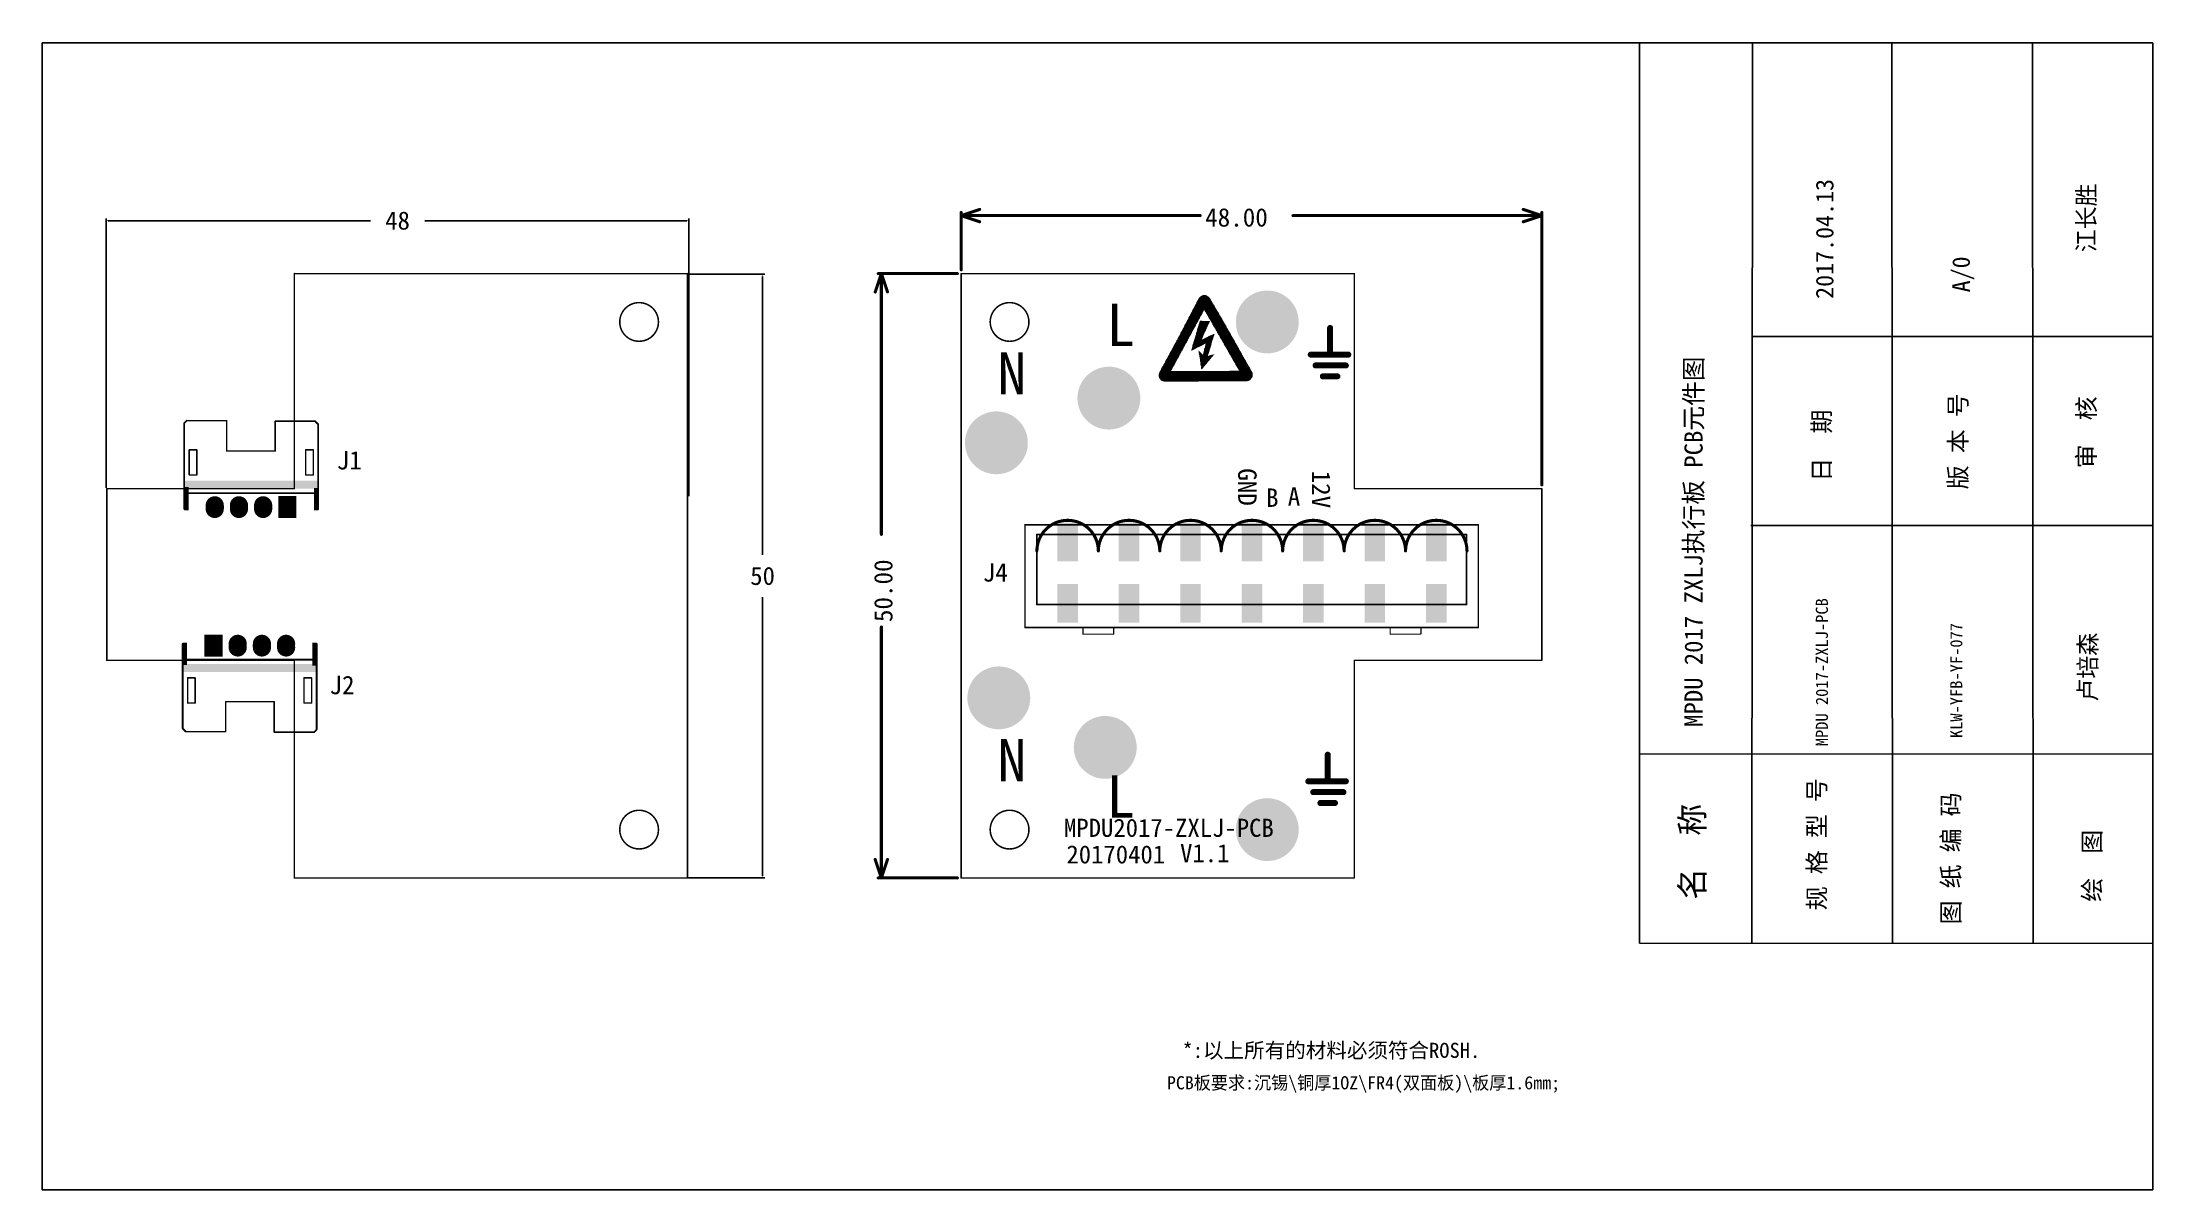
# Model space of a CAD drawing. Extents: x 749 to 923, y 554 to 649.
import ezdxf

# ---------------------------------------------------------------- set-up
doc = ezdxf.new("R2010")
doc.units = 0
doc.header["$MEASUREMENT"] = 0
doc.layers.get('0').update_dxf_attribs({"linetype": 'CONTINUOUS'})
doc.layers.get('Defpoints').update_dxf_attribs({"linetype": 'CONTINUOUS'})
for name, color, linetype in [('BOTTOMLAYER', 5, 'CONTINUOUS'), ('BOTTOMOVERLAY', 7, 'CONTINUOUS'), ('BOTTOMSOLDER', 6, 'CONTINUOUS'), ('KEEPOUTLAYER', 6, 'CONTINUOUS'), ('MULTILAYER', 9, 'CONTINUOUS'), ('TOPLAYER', 1, 'CONTINUOUS'), ('TOPOVERLAY', 7, 'CONTINUOUS'), ('TOPSOLDER', 216, 'CONTINUOUS'), ('标题1', 7, 'CONTINUOUS')]:
    doc.layers.add(name, color=color, linetype=linetype)
doc.dimstyles.get("Standard").update_dxf_attribs({"dimtxt": 0.18, "dimasz": 0.18, "dimexe": 0.18, "dimexo": 0.0625, "dimgap": 0.09, "dimtad": 0, "dimtih": 1, "dimtoh": 1, "dimdec": 4, "dimzin": 0, "dimdsep": 46, "dimtxsty": 'Standard', "dimcen": 0.09, "dimadec": 0, "dimazin": 0, "dimtfac": 1, "dimtdec": 4, "dimtofl": 0, "dimtmove": 0, "dimatfit": 0, "dimfxl": 1, "dimtolj": 1, "dimtzin": 0, "dimarcsym": 0})

msp = doc.modelspace()

# ---------------------------------------------------------------- texts
at = {"color": 7, "linetype": 'Continuous', "attachment_point": 1}
for s, insert, char_height, width in [('{\\fSimSun|b0|i0|c134|p2;*:以上所有的材料必须符合ROSH.}', (842.95, 566.54), 1.2455, 40.0726), ('PCB板要求:沉锡\\\\铜厚1OZ\\\\FR4(双面板)\\\\板厚1.6mm;', (841.66, 563.78), 1.0876, 38.8409)]:
    msp.add_mtext(s, dxfattribs=dict(at, insert=insert, char_height=char_height, width=width))
at = {"layer": 'BOTTOMOVERLAY'}
for s, p in [('J1', (773.02, 613.98)), ('J2', (772.42, 595.38))]:
    msp.add_text(s, height=1.524, dxfattribs=at).set_placement(p)
at = {"layer": 'TOPOVERLAY'}
msp.add_text('48.00', height=1.524, dxfattribs=at).set_placement((844.82, 634.07))
for s, height, rotation, p in [('L', 3.5, 360, (836.65, 624.18)), ('N', 3.5, 360, (827.65, 620.18)), ('GND', 1.524, 270, (847.55, 614.08)), ('A', 1.52, 360, (851.65, 610.98)), ('12V', 1.524, 270, (853.65, 613.88)), ('B ', 1.524, 360, (849.85, 610.88)), ('50.00', 1.524, 90, (818.97, 601.35)), ('J4', 1.524, 360, (826.43, 604.7)), ('N', 3.5, 360, (827.65, 588.18)), ('L', 3.5, 360, (836.65, 585.18)), ('MPDU2017-ZXLJ-PCB', 1.5, 360, (833.15, 583.58)), ('20170401', 1.5, 360, (833.35, 581.38)), ('V1.1', 1.5, 360, (842.75, 581.48))]:
    msp.add_text(s, height=height, rotation=rotation, dxfattribs=at).set_placement(p)
at = {"layer": '标题1', "color": 7, "attachment_point": 1, "rotation": 90}
for s, insert, char_height, width in [('\\pt4.835;{\\fSimSun|b0|i0|c134|p54;\\C0;2017.04.13}', (895.31, 628.09), 1.458, 0.972), ('\\pt4.835;{\\C0;江长胜}', (916.94, 631.95), 1.458, 19.0917), ('\\pt4.835;{\\fSimSun|b0|i0|c134|p54;\\C0;A/0}', (906.59, 628.63), 1.458, 0.972), ('\\pt4.835;{\\C0;MPDU 2017-ZXLJ-PCB}', (895.31, 591.08), 1, 17.5041), ('\\pt4.835;{\\C0;KLW-YFB-YF-077}', (906.42, 591.75), 1, 19.276), ('\\pt4.835;{\\C0;卢培森}', (917.07, 594.78), 1.458, 19.0917)]:
    msp.add_mtext(s, dxfattribs=dict(at, insert=insert, char_height=char_height, width=width))
at = {"layer": '标题1', "color": 7, "rotation": 90}
for s, insert, char_height, attachment_point in [('\\pt4.835;{\\C0;MPDU 2017 ZXLJ\\fSimSun|b0|i0|c134|p2;执行板\\Ftxt|c134; PCB\\fSimSun|b0|i0|c134|p54;元件图}', (886.12, 592.68), 1.5, 7), ('\\pt4.835;{\\fSimSun|b0|i0|c134|p54;\\C0;版 本 号}', (906.33, 612.33), 1.458, 1), ('\\pt4.835;{\\fSimSun|b0|i0|c134|p54;\\C0;审  核}', (916.95, 614.07), 1.458, 1), ('\\pt4.835;{\\fSimSun|b0|i0|c134|p54;\\C0;日  期}', (895.05, 612.97), 1.458, 1), ('\\pt4.835;{\\fSimSun|b0|i0|c134|p54;\\C0;规 格 型 号}', (894.66, 577.51), 1.458, 1), ('\\pt4.835;{\\fSimSun|b0|i0|c134|p54;\\C0;图 纸 编 码}', (905.74, 576.33), 1.458, 1), ('\\pt4.835;{\\fSimSun|b0|i0|c134|p54;\\C0;名  称}', (884.12, 578.38), 1.944, 1), ('\\pt4.835;{\\fSimSun|b0|i0|c134|p54;\\C0;绘  图}', (917.42, 578.21), 1.458, 1)]:
    msp.add_mtext(s, dxfattribs=dict(at, insert=insert, char_height=char_height, attachment_point=attachment_point))

# ---------------------------------------------------------------- blocks, each defined once
blk = doc.blocks.new('_________1')
at = {"layer": 'TOPOVERLAY', "const_width": 0.0254}
for points in [[(3.7592, 2.2098), (-3.9878, 2.2098)], [(3.7592, 2.1844), (-3.9878, 2.1844)], [(3.7592, 2.159), (-3.9878, 2.159)], [(3.7592, 2.1336), (-3.9878, 2.1336)], [(3.7592, 2.1082), (-3.9878, 2.1082)], [(3.7592, 2.0828), (-3.9878, 2.0828)], [(3.7592, 2.0574), (-3.9878, 2.0574)], [(3.7592, 2.032), (-3.9878, 2.032)], [(3.7592, 2.0066), (-3.9878, 2.0066)], [(3.7338, 1.9812), (-3.9878, 1.9812)], [(3.7338, 1.9558), (-3.9878, 1.9558)], [(3.7338, 1.9304), (-3.9878, 1.9304)], [(3.7084, 1.905), (-3.9878, 1.905)], [(3.7338, 2.286), (-3.9624, 2.286)], [(3.7338, 2.2606), (-3.9624, 2.2606)], [(3.7338, 2.2352), (-3.9624, 2.2352)], [(3.7084, 1.8796), (-3.9624, 1.8796)], [(3.7084, 1.8542), (-3.9624, 1.8542)], [(3.7084, 2.3368), (-3.937, 2.3368)], [(3.7338, 2.3114), (-3.937, 2.3114)], [(3.683, 1.8288), (-3.937, 1.8288)], [(3.683, 1.8034), (-3.937, 1.8034)], [(3.7084, 2.3622), (-3.9116, 2.3622)], [(3.6576, 1.778), (-3.9116, 1.778)], [(3.683, 2.3876), (-3.8862, 2.3876)], [(-2.0828, 1.7526), (-3.8862, 1.7526)], [(3.6576, 2.4384), (-3.8608, 2.4384)], [(3.683, 2.413), (-3.8608, 2.413)], [(3.6322, 2.4638), (-3.8354, 2.4638)], [(3.6068, 2.4892), (-3.7846, 2.4892)], [(3.5814, 2.5146), (-3.7592, 2.5146)], [(3.556, 2.54), (-3.7084, 2.54)], [(3.5052, 2.5654), (-3.6576, 2.5654)], [(3.429, 2.5908), (-3.556, 2.5908)], [(3.3274, 2.6162), (0.4826, 2.6162)], [(3.6576, 1.7526), (2.7432, 1.7526)], [(-2.8702, 1.7272), (-3.8862, 1.7272)], [(-2.8702, 1.7018), (-3.8608, 1.7018)], [(-2.8448, 1.6764), (-3.8608, 1.6764)], [(-2.8448, 1.651), (-3.8354, 1.651)], [(-2.8194, 1.6256), (-3.8354, 1.6256)], [(-2.8194, 1.6002), (-3.81, 1.6002)], [(-2.794, 1.5748), (-3.7846, 1.5748)], [(-2.7686, 1.5494), (-3.7846, 1.5494)], [(-2.7686, 1.524), (-3.7592, 1.524)], [(-2.7432, 1.4986), (-3.7592, 1.4986)], [(-2.7432, 1.4732), (-3.7338, 1.4732)], [(-2.7178, 1.4478), (-3.7338, 1.4478)], [(-2.6924, 1.4224), (-3.7084, 1.4224)], [(-2.6924, 1.397), (-3.7084, 1.397)], [(-2.667, 1.3716), (-3.683, 1.3716)], [(-2.667, 1.3462), (-3.6576, 1.3462)], [(-2.6416, 1.3208), (-3.6576, 1.3208)], [(-2.6416, 1.2954), (-3.6322, 1.2954)], [(-2.6162, 1.27), (-3.6322, 1.27)], [(-2.5908, 1.2446), (-3.6068, 1.2446)], [(-2.5908, 1.2192), (-3.6068, 1.2192)], [(-2.5654, 1.1938), (-3.5814, 1.1938)], [(-2.5654, 1.1684), (-3.556, 1.1684)], [(-2.54, 1.143), (-3.556, 1.143)], [(-2.54, 1.1176), (-3.5306, 1.1176)], [(-2.5146, 1.0922), (-3.5306, 1.0922)], [(-2.4892, 1.0668), (-3.5052, 1.0668)], [(-2.4892, 1.0414), (-3.5052, 1.0414)], [(-2.4638, 1.016), (-3.4798, 1.016)], [(-2.4638, 0.9906), (-3.4544, 0.9906)], [(-2.4384, 0.9652), (-3.4544, 0.9652)], [(-2.4384, 0.9398), (-3.429, 0.9398)], [(-2.413, 0.9144), (-3.429, 0.9144)], [(-2.3876, 0.889), (-3.4036, 0.889)], [(-2.3876, 0.8636), (-3.4036, 0.8636)], [(-2.3622, 0.8382), (-3.3782, 0.8382)], [(-2.3622, 0.8128), (-3.3528, 0.8128)], [(-2.3368, 0.7874), (-3.3528, 0.7874)], [(-2.3368, 0.762), (-3.3274, 0.762)], [(-2.3114, 0.7366), (-3.3274, 0.7366)], [(-2.286, 0.7112), (-3.302, 0.7112)], [(-2.286, 0.6858), (-3.302, 0.6858)], [(-2.2606, 0.6604), (-3.2766, 0.6604)], [(-2.2606, 0.635), (-3.2766, 0.635)], [(-2.2352, 0.6096), (-3.2512, 0.6096)], [(-2.2352, 0.5842), (-3.2258, 0.5842)], [(-2.2098, 0.5588), (-3.2258, 0.5588)], [(-2.1844, 0.5334), (-3.2004, 0.5334)], [(-2.1844, 0.508), (-3.2004, 0.508)], [(-2.159, 0.4826), (-3.175, 0.4826)], [(-2.159, 0.4572), (-3.175, 0.4572)], [(-2.1336, 0.4318), (-3.1496, 0.4318)], [(-2.1336, 0.4064), (-3.1496, 0.4064)], [(-2.1082, 0.381), (-3.1242, 0.381)], [(-2.0828, 0.3556), (-3.0988, 0.3556)], [(-2.0828, 0.3302), (-3.0988, 0.3302)], [(-2.0574, 0.3048), (-3.0734, 0.3048)], [(-2.0574, 0.2794), (-3.0734, 0.2794)], [(-2.032, 0.254), (-3.048, 0.254)], [(-2.032, 0.2286), (-3.048, 0.2286)], [(-2.0066, 0.2032), (-3.0226, 0.2032)], [(-1.9812, 0.1778), (-3.0226, 0.1778)], [(-1.9812, 0.1524), (-2.9972, 0.1524)], [(-1.9558, 0.127), (-2.9718, 0.127)], [(-1.9558, 0.1016), (-2.9718, 0.1016)], [(-1.9304, 0.0762), (-2.9464, 0.0762)], [(-1.9304, 0.0508), (-2.9464, 0.0508)], [(-1.905, 0.0254), (-2.921, 0.0254)], [(-1.8796, 0), (-2.921, 0)], [(-0.6858, 0.4064), (-0.8128, 0.4064)], [(-0.762, 0.381), (-0.8128, 0.381)], [(-0.6096, 0.4318), (-0.7874, 0.4318)], [(-0.508, 0.4572), (-0.762, 0.4572)], [(-0.4318, 0.4826), (-0.7366, 0.4826)], [(0.4064, 0.5334), (-0.7112, 0.5334)], [(-0.3556, 0.508), (-0.7112, 0.508)], [(0.4064, 0.5588), (-0.6858, 0.5588)], [(0.4064, 0.5842), (-0.6604, 0.5842)], [(0.381, 0.6096), (-0.635, 0.6096)], [(0.381, 0.635), (-0.6096, 0.635)], [(0.381, 0.6604), (-0.5842, 0.6604)], [(0.381, 0.7112), (-0.5588, 0.7112)], [(0.381, 0.6858), (-0.5588, 0.6858)], [(0.381, 0.7366), (-0.5334, 0.7366)], [(0.3556, 0.762), (-0.508, 0.762)], [(0.3556, 0.7874), (-0.4826, 0.7874)], [(0.3556, 0.8128), (-0.4572, 0.8128)], [(0.3556, 0.8636), (-0.4318, 0.8636)], [(0.3556, 0.8382), (-0.4318, 0.8382)], [(0.0254, 0.0762), (-0.4318, 0.0762)], [(0.0254, 0.0508), (-0.4318, 0.0508)], [(0.0254, 0.0254), (-0.4318, 0.0254)], [(0, 0), (-0.4318, 0)], [(0.3556, 0.889), (-0.4064, 0.889)], [(0.0508, 0.1778), (-0.4064, 0.1778)], [(0.0508, 0.1524), (-0.4064, 0.1524)], [(0.0508, 0.127), (-0.4064, 0.127)], [(0.0254, 0.1016), (-0.4064, 0.1016)], [(0.3556, 0.9144), (-0.381, 0.9144)], [(0.0762, 0.254), (-0.381, 0.254)], [(0.0762, 0.2286), (-0.381, 0.2286)], [(0.0508, 0.2032), (-0.381, 0.2032)], [(0.3302, 0.9398), (-0.3556, 0.9398)], [(0.1016, 0.3302), (-0.3556, 0.3302)], [(0.0762, 0.3048), (-0.3556, 0.3048)], [(0.0762, 0.2794), (-0.3556, 0.2794)], [(0.3302, 0.9652), (-0.3302, 0.9652)], [(0.127, 0.4064), (-0.3302, 0.4064)], [(0.1016, 0.381), (-0.3302, 0.381)], [(0.1016, 0.3556), (-0.3302, 0.3556)], [(0.3302, 1.016), (-0.3048, 1.016)], [(0.3302, 0.9906), (-0.3048, 0.9906)], [(0.4064, 0.508), (-0.3048, 0.508)], [(0.4064, 0.4826), (-0.3048, 0.4826)], [(0.4064, 0.4572), (-0.3048, 0.4572)], [(0.4318, 0.4318), (-0.3048, 0.4318)], [(0.3302, 1.0414), (-0.2794, 1.0414)], [(0.3302, 1.0668), (-0.254, 1.0668)], [(0.3048, 1.0922), (-0.2286, 1.0922)], [(0.3048, 1.143), (-0.2032, 1.143)], [(0.3048, 1.1176), (-0.2032, 1.1176)], [(0.3048, 1.1684), (-0.1778, 1.1684)], [(0.3048, 1.1938), (-0.1524, 1.1938)], [(0.3048, 1.2192), (-0.127, 1.2192)], [(0.2794, 1.2446), (-0.1016, 1.2446)], [(0.2794, 1.27), (-0.0762, 1.27)], [(0.2794, 1.3208), (-0.0508, 1.3208)], [(0.2794, 1.2954), (-0.0508, 1.2954)], [(0.2794, 1.3462), (-0.0254, 1.3462)], [(0.2794, 1.3716), (0, 1.3716)], [(0.254, 1.397), (0.0254, 1.397)], [(0.254, 1.4224), (0.0508, 1.4224)], [(0.254, 1.4732), (0.0762, 1.4732)], [(0.254, 1.4478), (0.0762, 1.4478)], [(0.254, 1.4986), (0.1016, 1.4986)], [(0.254, 1.524), (0.127, 1.524)], [(0.254, 1.5494), (0.1524, 1.5494)], [(0.4318, 0.4064), (0.1524, 0.4064)], [(0.4318, 0.381), (0.1524, 0.381)], [(0.2286, 1.5748), (0.1778, 1.5748)], [(0.4318, 0.3556), (0.1778, 0.3556)], [(0.2286, 1.6002), (0.2032, 1.6002)], [(0.4318, 0.3302), (0.2032, 0.3302)], [(0.4572, 0.3048), (0.2286, 0.3048)], [(0.4572, 0.2794), (0.254, 0.2794)], [(0.4572, 0.254), (0.2794, 0.254)], [(0.4572, 0.2286), (0.3048, 0.2286)], [(0.4572, 0.2032), (0.3302, 0.2032)], [(0.4572, 0.1778), (0.3556, 0.1778)], [(0.4572, 0.1524), (0.381, 0.1524)], [(0.4572, 0.127), (0.4064, 0.127)], [(0.4826, 0.1016), (0.4318, 0.1016)], [(0.4826, 0.0762), (0.4318, 0.0762)], [(1.0668, 0), (0.9144, 0)], [(1.0668, 0.0254), (0.9652, 0.0254)], [(1.0668, 0.0508), (1.016, 0.0508)], [(2.7178, 0.0254), (1.8034, 0.0254)], [(2.6924, 0), (1.8034, 0)], [(2.7432, 0.0762), (1.8288, 0.0762)], [(2.7178, 0.0508), (1.8288, 0.0508)], [(2.7432, 0.1016), (1.8542, 0.1016)], [(2.7686, 0.1524), (1.8796, 0.1524)], [(2.7686, 0.127), (1.8796, 0.127)], [(2.8194, 0.2032), (1.905, 0.2032)], [(2.794, 0.1778), (1.905, 0.1778)], [(2.8448, 0.254), (1.9304, 0.254)], [(2.8194, 0.2286), (1.9304, 0.2286)], [(2.8702, 0.3048), (1.9558, 0.3048)], [(2.8448, 0.2794), (1.9558, 0.2794)], [(2.8956, 0.3556), (1.9812, 0.3556)], [(2.8702, 0.3302), (1.9812, 0.3302)], [(2.921, 0.4064), (2.0066, 0.4064)], [(2.8956, 0.381), (2.0066, 0.381)], [(2.921, 0.4318), (2.032, 0.4318)], [(2.9718, 0.4826), (2.0574, 0.4826)], [(2.9464, 0.4572), (2.0574, 0.4572)], [(2.9972, 0.5334), (2.0828, 0.5334)], [(2.9718, 0.508), (2.0828, 0.508)], [(3.0226, 0.5842), (2.1082, 0.5842)], [(2.9972, 0.5588), (2.1082, 0.5588)], [(3.048, 0.635), (2.1336, 0.635)], [(3.0226, 0.6096), (2.1336, 0.6096)], [(3.0734, 0.6858), (2.159, 0.6858)], [(3.048, 0.6604), (2.159, 0.6604)], [(3.0734, 0.7112), (2.1844, 0.7112)], [(3.0988, 0.762), (2.2098, 0.762)], [(3.0988, 0.7366), (2.2098, 0.7366)], [(3.1496, 0.8128), (2.2352, 0.8128)], [(3.1242, 0.7874), (2.2352, 0.7874)], [(3.175, 0.8636), (2.2606, 0.8636)], [(3.1496, 0.8382), (2.2606, 0.8382)], [(3.2004, 0.9144), (2.286, 0.9144)], [(3.175, 0.889), (2.286, 0.889)], [(3.2258, 0.9652), (2.3114, 0.9652)], [(3.2004, 0.9398), (2.3114, 0.9398)], [(3.2512, 1.016), (2.3368, 1.016)], [(3.2258, 0.9906), (2.3368, 0.9906)], [(3.2512, 1.0414), (2.3622, 1.0414)], [(3.2766, 1.0922), (2.3876, 1.0922)], [(3.2766, 1.0668), (2.3876, 1.0668)], [(3.3274, 1.143), (2.413, 1.143)], [(3.302, 1.1176), (2.413, 1.1176)], [(3.3528, 1.1938), (2.4384, 1.1938)], [(3.3274, 1.1684), (2.4384, 1.1684)], [(3.3782, 1.2446), (2.4638, 1.2446)], [(3.3528, 1.2192), (2.4638, 1.2192)], [(3.4036, 1.2954), (2.4892, 1.2954)], [(3.3782, 1.27), (2.4892, 1.27)], [(3.429, 1.3462), (2.5146, 1.3462)], [(3.4036, 1.3208), (2.5146, 1.3208)], [(3.429, 1.3716), (2.54, 1.3716)], [(3.4798, 1.4224), (2.5654, 1.4224)], [(3.4544, 1.397), (2.5654, 1.397)], [(3.5052, 1.4732), (2.5908, 1.4732)], [(3.4798, 1.4478), (2.5908, 1.4478)], [(3.5306, 1.524), (2.6162, 1.524)], [(3.5052, 1.4986), (2.6162, 1.4986)], [(3.556, 1.5748), (2.6416, 1.5748)], [(3.5306, 1.5494), (2.6416, 1.5494)], [(3.5814, 1.6256), (2.667, 1.6256)], [(3.556, 1.6002), (2.667, 1.6002)], [(3.6068, 1.651), (2.6924, 1.651)], [(3.6068, 1.7018), (2.7178, 1.7018)], [(3.6068, 1.6764), (2.7178, 1.6764)], [(3.6322, 1.7272), (2.7432, 1.7272)], [(-1.8796, -0.0254), (-2.8956, -0.0254)], [(-1.8542, -0.0508), (-2.8702, -0.0508)], [(-1.8542, -0.0762), (-2.8702, -0.0762)], [(-1.8288, -0.1016), (-2.8448, -0.1016)], [(-1.8288, -0.127), (-2.8448, -0.127)], [(-1.8034, -0.1524), (-2.8194, -0.1524)], [(-1.778, -0.1778), (-2.8194, -0.1778)], [(-1.778, -0.2032), (-2.794, -0.2032)], [(-1.7526, -0.2286), (-2.794, -0.2286)], [(-1.7526, -0.254), (-2.7686, -0.254)], [(-1.7272, -0.2794), (-2.7432, -0.2794)], [(-1.7272, -0.3048), (-2.7432, -0.3048)], [(-1.7018, -0.3302), (-2.7178, -0.3302)], [(-1.6764, -0.3556), (-2.7178, -0.3556)], [(-1.6764, -0.381), (-2.6924, -0.381)], [(-1.651, -0.4064), (-2.6924, -0.4064)], [(-1.651, -0.4318), (-2.667, -0.4318)], [(-1.6256, -0.4572), (-2.6416, -0.4572)], [(-1.6256, -0.4826), (-2.6416, -0.4826)], [(-1.6002, -0.508), (-2.6162, -0.508)], [(-1.5748, -0.5334), (-2.6162, -0.5334)], [(-1.5748, -0.5588), (-2.5908, -0.5588)], [(-1.5494, -0.5842), (-2.5908, -0.5842)], [(-1.5494, -0.6096), (-2.5654, -0.6096)], [(-1.524, -0.635), (-2.54, -0.635)], [(-1.524, -0.6604), (-2.54, -0.6604)], [(-1.4986, -0.6858), (-2.5146, -0.6858)], [(-1.4732, -0.7112), (-2.5146, -0.7112)], [(-1.4732, -0.7366), (-2.4892, -0.7366)], [(-1.4478, -0.762), (-2.4892, -0.762)], [(-1.4478, -0.7874), (-2.4638, -0.7874)], [(-1.4224, -0.8128), (-2.4384, -0.8128)], [(-1.4224, -0.8382), (-2.4384, -0.8382)], [(-1.397, -0.8636), (-2.413, -0.8636)], [(-1.3716, -0.889), (-2.413, -0.889)], [(-1.3716, -0.9144), (-2.3876, -0.9144)], [(-1.3462, -0.9398), (-2.3876, -0.9398)], [(-1.3462, -0.9652), (-2.3622, -0.9652)], [(-1.3208, -0.9906), (-2.3622, -0.9906)], [(-1.3208, -1.016), (-2.3368, -1.016)], [(-1.2954, -1.0414), (-2.3114, -1.0414)], [(-1.27, -1.0668), (-2.3114, -1.0668)], [(-1.27, -1.0922), (-2.286, -1.0922)], [(-1.2446, -1.1176), (-2.286, -1.1176)], [(-1.2446, -1.143), (-2.2606, -1.143)], [(-1.2192, -1.1684), (-2.2606, -1.1684)], [(-1.2192, -1.1938), (-2.2352, -1.1938)], [(-1.1938, -1.2192), (-2.2098, -1.2192)], [(-1.1684, -1.2446), (-2.2098, -1.2446)], [(-1.1684, -1.27), (-2.1844, -1.27)], [(-1.143, -1.2954), (-2.1844, -1.2954)], [(-1.143, -1.3208), (-2.159, -1.3208)], [(-1.1176, -1.3462), (-2.159, -1.3462)], [(-1.0922, -1.3716), (-2.1336, -1.3716)], [(-1.0922, -1.397), (-2.1336, -1.397)], [(-1.0668, -1.4224), (-2.1082, -1.4224)], [(-1.0668, -1.4478), (-2.0828, -1.4478)], [(-1.0414, -1.4732), (-2.0828, -1.4732)], [(-1.0414, -1.4986), (-2.0574, -1.4986)], [(-1.016, -1.524), (-2.0574, -1.524)], [(-1.016, -1.5494), (-2.032, -1.5494)], [(-0.9906, -1.5748), (-2.032, -1.5748)], [(-0.9652, -1.6002), (-2.0066, -1.6002)], [(-0.9652, -1.6256), (-1.9812, -1.6256)], [(-0.9398, -1.651), (-1.9812, -1.651)], [(-0.9398, -1.6764), (-1.9558, -1.6764)], [(-0.9144, -1.7018), (-1.9558, -1.7018)], [(-0.9144, -1.7272), (-1.9304, -1.7272)], [(-0.889, -1.7526), (-1.9304, -1.7526)], [(-0.762, -1.2954), (-0.8382, -1.2954)], [(-0.5334, -1.1938), (-0.8128, -1.1938)], [(-0.5842, -1.2192), (-0.8128, -1.2192)], [(-0.6604, -1.2446), (-0.8128, -1.2446)], [(-0.7112, -1.27), (-0.8128, -1.27)], [(-0.381, -1.1176), (-0.7874, -1.1176)], [(-0.4318, -1.143), (-0.7874, -1.143)], [(-0.4826, -1.1684), (-0.7874, -1.1684)], [(-0.2286, -1.0414), (-0.762, -1.0414)], [(-0.2794, -1.0668), (-0.762, -1.0668)], [(-0.3302, -1.0922), (-0.762, -1.0922)], [(0, -0.9398), (-0.7366, -0.9398)], [(-0.0508, -0.9652), (-0.7366, -0.9652)], [(-0.1016, -0.9906), (-0.7366, -0.9906)], [(-0.1778, -1.016), (-0.7366, -1.016)], [(0.1524, -0.8636), (-0.7112, -0.8636)], [(0.1016, -0.889), (-0.7112, -0.889)], [(0.0508, -0.9144), (-0.7112, -0.9144)], [(0.8382, -0.7874), (-0.6858, -0.7874)], [(0.8128, -0.8128), (-0.6858, -0.8128)], [(0.2032, -0.8382), (-0.6858, -0.8382)], [(0.8636, -0.7112), (-0.6604, -0.7112)], [(0.8382, -0.7366), (-0.6604, -0.7366)], [(0.8382, -0.762), (-0.6604, -0.762)], [(0.889, -0.6096), (-0.635, -0.6096)], [(0.889, -0.635), (-0.635, -0.635)], [(0.8636, -0.6604), (-0.635, -0.6604)], [(0.8636, -0.6858), (-0.635, -0.6858)], [(-0.127, -0.508), (-0.6096, -0.508)], [(0.9144, -0.5334), (-0.6096, -0.5334)], [(0.889, -0.5588), (-0.6096, -0.5588)], [(0.889, -0.5842), (-0.6096, -0.5842)], [(-0.1016, -0.4318), (-0.5842, -0.4318)], [(-0.127, -0.4572), (-0.5842, -0.4572)], [(-0.127, -0.4826), (-0.5842, -0.4826)], [(-0.1016, -0.3556), (-0.5588, -0.3556)], [(-0.1016, -0.381), (-0.5588, -0.381)], [(-0.1016, -0.4064), (-0.5588, -0.4064)], [(-0.0508, -0.254), (-0.5334, -0.254)], [(-0.0762, -0.2794), (-0.5334, -0.2794)], [(-0.0762, -0.3048), (-0.5334, -0.3048)], [(-0.0762, -0.3302), (-0.5334, -0.3302)], [(-0.0508, -0.1778), (-0.508, -0.1778)], [(-0.0508, -0.2032), (-0.508, -0.2032)], [(-0.0508, -0.2286), (-0.508, -0.2286)], [(-0.0254, -0.1016), (-0.4826, -0.1016)], [(-0.0254, -0.127), (-0.4826, -0.127)], [(-0.0508, -0.1524), (-0.4826, -0.1524)], [(0, -0.0254), (-0.4572, -0.0254)], [(0, -0.0508), (-0.4572, -0.0508)], [(-0.0254, -0.0762), (-0.4572, -0.0762)], [(0.5588, -1.7272), (-0.1778, -1.7272)], [(0.5588, -1.7526), (-0.1778, -1.7526)], [(0.5842, -1.6764), (-0.1524, -1.6764)], [(0.5588, -1.7018), (-0.1524, -1.7018)], [(0.5842, -1.6002), (-0.127, -1.6002)], [(0.5842, -1.6256), (-0.127, -1.6256)], [(0.5842, -1.651), (-0.127, -1.651)], [(0.9144, -0.508), (-0.1016, -0.508)], [(0.6096, -1.5494), (-0.1016, -1.5494)], [(0.6096, -1.5748), (-0.1016, -1.5748)], [(0.635, -1.4986), (-0.0762, -1.4986)], [(0.6096, -1.524), (-0.0762, -1.524)], [(0.9144, -0.4826), (-0.0508, -0.4826)], [(0.635, -1.4478), (-0.0508, -1.4478)], [(0.635, -1.4732), (-0.0508, -1.4732)], [(0.6604, -1.397), (-0.0254, -1.397)], [(0.6604, -1.4224), (-0.0254, -1.4224)], [(0.9398, -0.4572), (0, -0.4572)], [(0.6858, -1.3208), (0, -1.3208)], [(0.6604, -1.3462), (0, -1.3462)], [(0.6604, -1.3716), (0, -1.3716)], [(0.6858, -1.27), (0.0254, -1.27)], [(0.6858, -1.2954), (0.0254, -1.2954)], [(0.9398, -0.4318), (0.0508, -0.4318)], [(0.7112, -1.2192), (0.0508, -1.2192)], [(0.6858, -1.2446), (0.0508, -1.2446)], [(0.7112, -1.1684), (0.0762, -1.1684)], [(0.7112, -1.1938), (0.0762, -1.1938)], [(0.9398, -0.4064), (0.1016, -0.4064)], [(0.7366, -1.1176), (0.1016, -1.1176)], [(0.7366, -1.143), (0.1016, -1.143)], [(0.762, -1.0414), (0.127, -1.0414)], [(0.762, -1.0668), (0.127, -1.0668)], [(0.7366, -1.0922), (0.127, -1.0922)], [(0.9652, -0.381), (0.1524, -0.381)], [(0.7874, -0.9906), (0.1524, -0.9906)], [(0.762, -1.016), (0.1524, -1.016)], [(0.7874, -0.9398), (0.1778, -0.9398)], [(0.7874, -0.9652), (0.1778, -0.9652)], [(0.9652, -0.3556), (0.2032, -0.3556)], [(0.8128, -0.889), (0.2032, -0.889)], [(0.7874, -0.9144), (0.2032, -0.9144)], [(0.8128, -0.8382), (0.2286, -0.8382)], [(0.8128, -0.8636), (0.2286, -0.8636)], [(0.9652, -0.3302), (0.254, -0.3302)], [(0.9652, -0.3048), (0.3048, -0.3048)], [(0.9906, -0.2794), (0.3556, -0.2794)], [(0.9906, -0.254), (0.4064, -0.254)], [(0.9906, -0.2286), (0.4572, -0.2286)], [(0.9906, -0.2032), (0.508, -0.2032)], [(1.016, -0.1778), (0.5588, -0.1778)], [(1.016, -0.1524), (0.6096, -0.1524)], [(1.016, -0.127), (0.6604, -0.127)], [(1.0414, -0.1016), (0.7112, -0.1016)], [(1.0414, -0.0762), (0.762, -0.0762)], [(1.0414, -0.0508), (0.8128, -0.0508)], [(1.7526, -1.7526), (0.8382, -1.7526)], [(1.0668, -0.0254), (0.8636, -0.0254)], [(1.778, -1.7018), (0.8636, -1.7018)], [(1.778, -1.7272), (0.8636, -1.7272)], [(1.8034, -1.6764), (0.889, -1.6764)], [(1.8288, -1.6256), (0.9144, -1.6256)], [(1.8034, -1.651), (0.9144, -1.651)], [(1.8542, -1.5748), (0.9398, -1.5748)], [(1.8288, -1.6002), (0.9398, -1.6002)], [(1.8796, -1.524), (0.9652, -1.524)], [(1.8542, -1.5494), (0.9652, -1.5494)], [(1.905, -1.4732), (0.9906, -1.4732)], [(1.905, -1.4986), (0.9906, -1.4986)], [(1.9304, -1.4224), (1.016, -1.4224)], [(1.9304, -1.4478), (1.016, -1.4478)], [(1.9558, -1.397), (1.0414, -1.397)], [(1.9812, -1.3462), (1.0668, -1.3462)], [(1.9558, -1.3716), (1.0668, -1.3716)], [(2.0066, -1.2954), (1.0922, -1.2954)], [(1.9812, -1.3208), (1.0922, -1.3208)], [(2.032, -1.2446), (1.1176, -1.2446)], [(2.0066, -1.27), (1.1176, -1.27)], [(2.0574, -1.1938), (1.143, -1.1938)], [(2.032, -1.2192), (1.143, -1.2192)], [(2.0828, -1.143), (1.1684, -1.143)], [(2.0574, -1.1684), (1.1684, -1.1684)], [(2.0828, -1.1176), (1.1938, -1.1176)], [(2.1336, -1.0668), (1.2192, -1.0668)], [(2.1082, -1.0922), (1.2192, -1.0922)], [(2.159, -1.016), (1.2446, -1.016)], [(2.1336, -1.0414), (1.2446, -1.0414)], [(2.1844, -0.9652), (1.27, -0.9652)], [(2.159, -0.9906), (1.27, -0.9906)], [(2.2098, -0.9144), (1.2954, -0.9144)], [(2.1844, -0.9398), (1.2954, -0.9398)], [(2.2352, -0.8636), (1.3208, -0.8636)], [(2.2098, -0.889), (1.3208, -0.889)], [(2.2606, -0.8128), (1.3462, -0.8128)], [(2.2352, -0.8382), (1.3462, -0.8382)], [(2.2606, -0.7874), (1.3716, -0.7874)], [(2.3114, -0.7366), (1.397, -0.7366)], [(2.286, -0.762), (1.397, -0.762)], [(2.3368, -0.6858), (1.4224, -0.6858)], [(2.3114, -0.7112), (1.4224, -0.7112)], [(2.3622, -0.635), (1.4478, -0.635)], [(2.3368, -0.6604), (1.4478, -0.6604)], [(2.3876, -0.5842), (1.4732, -0.5842)], [(2.3622, -0.6096), (1.4732, -0.6096)], [(2.413, -0.5334), (1.4986, -0.5334)], [(2.3876, -0.5588), (1.4986, -0.5588)], [(2.413, -0.508), (1.524, -0.508)], [(2.4384, -0.4572), (1.5494, -0.4572)], [(2.4384, -0.4826), (1.5494, -0.4826)], [(2.4892, -0.4064), (1.5748, -0.4064)], [(2.4638, -0.4318), (1.5748, -0.4318)], [(2.5146, -0.3556), (1.6002, -0.3556)], [(2.4892, -0.381), (1.6002, -0.381)], [(2.54, -0.3048), (1.6256, -0.3048)], [(2.5146, -0.3302), (1.6256, -0.3302)], [(2.5654, -0.254), (1.651, -0.254)], [(2.54, -0.2794), (1.651, -0.2794)], [(2.5908, -0.2032), (1.6764, -0.2032)], [(2.5654, -0.2286), (1.6764, -0.2286)], [(2.5908, -0.1778), (1.7018, -0.1778)], [(2.6416, -0.127), (1.7272, -0.127)], [(2.6162, -0.1524), (1.7272, -0.1524)], [(2.667, -0.0762), (1.7526, -0.0762)], [(2.6416, -0.1016), (1.7526, -0.1016)], [(2.6924, -0.0254), (1.778, -0.0254)], [(2.667, -0.0508), (1.778, -0.0508)], [(-0.8636, -1.778), (-1.905, -1.778)], [(-0.8636, -1.8034), (-1.8796, -1.8034)], [(-0.8382, -1.8288), (-1.8796, -1.8288)], [(-0.8382, -1.8542), (-1.8542, -1.8542)], [(-0.8128, -1.8796), (-1.8542, -1.8796)], [(-0.7874, -1.905), (-1.8288, -1.905)], [(-0.7874, -1.9304), (-1.8288, -1.9304)], [(-0.762, -1.9558), (-1.8034, -1.9558)], [(-0.762, -1.9812), (-1.8034, -1.9812)], [(-0.7366, -2.0066), (-1.778, -2.0066)], [(-0.7366, -2.032), (-1.7526, -2.032)], [(-0.7112, -2.0574), (-1.7526, -2.0574)], [(-0.6858, -2.0828), (-1.7272, -2.0828)], [(-0.6858, -2.1082), (-1.7272, -2.1082)], [(-0.6604, -2.1336), (-1.7018, -2.1336)], [(-0.6604, -2.159), (-1.7018, -2.159)], [(-0.635, -2.1844), (-1.6764, -2.1844)], [(-0.635, -2.2098), (-1.6764, -2.2098)], [(-0.6096, -2.2352), (-1.651, -2.2352)], [(-0.5842, -2.2606), (-1.6256, -2.2606)], [(-0.5842, -2.286), (-1.6256, -2.286)], [(-0.5588, -2.3114), (-1.6002, -2.3114)], [(-0.5588, -2.3368), (-1.6002, -2.3368)], [(-0.5334, -2.3622), (-1.5748, -2.3622)], [(-0.5334, -2.3876), (-1.5748, -2.3876)], [(-0.508, -2.413), (-1.5494, -2.413)], [(-0.4826, -2.4384), (-1.524, -2.4384)], [(-0.4826, -2.4638), (-1.524, -2.4638)], [(-0.4572, -2.4892), (-1.4986, -2.4892)], [(-0.4572, -2.5146), (-1.4986, -2.5146)], [(-0.4318, -2.54), (-1.4732, -2.54)], [(-0.4318, -2.5654), (-1.4732, -2.5654)], [(-0.4064, -2.5908), (-1.4478, -2.5908)], [(-0.381, -2.6162), (-1.4224, -2.6162)], [(-0.381, -2.6416), (-1.4224, -2.6416)], [(-0.3556, -2.667), (-1.397, -2.667)], [(-0.3556, -2.6924), (-1.397, -2.6924)], [(-0.3302, -2.7178), (-1.3716, -2.7178)], [(-0.3302, -2.7432), (-1.3462, -2.7432)], [(-0.3048, -2.7686), (-1.3462, -2.7686)], [(-0.2794, -2.794), (-1.3208, -2.794)], [(-0.2794, -2.8194), (-1.3208, -2.8194)], [(-0.254, -2.8448), (-1.2954, -2.8448)], [(-0.254, -2.8702), (-1.27, -2.8702)], [(-0.2286, -2.8956), (-1.27, -2.8956)], [(-0.2286, -2.921), (-1.2446, -2.921)], [(-0.2032, -2.9464), (-1.2446, -2.9464)], [(-0.1778, -2.9718), (-1.2192, -2.9718)], [(-0.1778, -2.9972), (-1.1938, -2.9972)], [(-0.1524, -3.0226), (-1.1938, -3.0226)], [(-0.1524, -3.048), (-1.1684, -3.048)], [(-0.127, -3.0734), (-1.1684, -3.0734)], [(-0.127, -3.0988), (-1.143, -3.0988)], [(-0.1016, -3.1242), (-1.143, -3.1242)], [(-0.0762, -3.1496), (-1.1176, -3.1496)], [(-0.0762, -3.175), (-1.0922, -3.175)], [(-0.0508, -3.2004), (-1.0922, -3.2004)], [(-0.0508, -3.2258), (-1.0668, -3.2258)], [(-0.0254, -3.2512), (-1.0668, -3.2512)], [(-0.0254, -3.2766), (-1.0414, -3.2766)], [(0.9652, -3.302), (-1.016, -3.302)], [(0.9398, -3.3274), (-1.016, -3.3274)], [(0.9144, -3.3528), (-0.9906, -3.3528)], [(0.9144, -3.3782), (-0.9906, -3.3782)], [(0.889, -3.4036), (-0.9652, -3.4036)], [(0.889, -3.429), (-0.9398, -3.429)], [(0.8636, -3.4544), (-0.9398, -3.4544)], [(0.8636, -3.4798), (-0.9144, -3.4798)], [(0.381, -2.3368), (-0.4572, -2.3368)], [(0.381, -2.3622), (-0.4572, -2.3622)], [(0.4064, -2.286), (-0.4318, -2.286)], [(0.381, -2.3114), (-0.4318, -2.3114)], [(0.4064, -2.2098), (-0.4064, -2.2098)], [(0.4064, -2.2352), (-0.4064, -2.2352)], [(0.4064, -2.2606), (-0.4064, -2.2606)], [(0.4318, -2.159), (-0.381, -2.159)], [(0.4318, -2.1844), (-0.381, -2.1844)], [(0.4572, -2.1082), (-0.3556, -2.1082)], [(0.4318, -2.1336), (-0.3556, -2.1336)], [(0.4572, -2.0574), (-0.3302, -2.0574)], [(0.4572, -2.0828), (-0.3302, -2.0828)], [(0.4826, -2.0066), (-0.3048, -2.0066)], [(0.4572, -2.032), (-0.3048, -2.032)], [(0.4826, -1.9558), (-0.2794, -1.9558)], [(0.4826, -1.9812), (-0.2794, -1.9812)], [(0.508, -1.8796), (-0.254, -1.8796)], [(0.508, -1.905), (-0.254, -1.905)], [(0.508, -1.9304), (-0.254, -1.9304)], [(0.5334, -1.8288), (-0.2286, -1.8288)], [(0.5334, -1.8542), (-0.2286, -1.8542)], [(0.5588, -1.778), (-0.2032, -1.778)], [(0.5334, -1.8034), (-0.2032, -1.8034)], [(0.9906, -3.2512), (0.0254, -3.2512)], [(0.9652, -3.2766), (0.0254, -3.2766)], [(1.016, -3.2004), (0.0508, -3.2004)], [(0.9906, -3.2258), (0.0508, -3.2258)], [(1.016, -3.175), (0.0762, -3.175)], [(1.0414, -3.1242), (0.1016, -3.1242)], [(1.0414, -3.1496), (0.1016, -3.1496)], [(1.0668, -3.0734), (0.127, -3.0734)], [(1.0668, -3.0988), (0.127, -3.0988)], [(1.0922, -3.0226), (0.1524, -3.0226)], [(1.0922, -3.048), (0.1524, -3.048)], [(0.3556, -2.3876), (0.1778, -2.3876)], [(1.1176, -2.9718), (0.1778, -2.9718)], [(1.1176, -2.9972), (0.1778, -2.9972)], [(1.143, -2.921), (0.2032, -2.921)], [(1.143, -2.9464), (0.2032, -2.9464)], [(1.1684, -2.8702), (0.2286, -2.8702)], [(1.1684, -2.8956), (0.2286, -2.8956)], [(1.1938, -2.8448), (0.254, -2.8448)], [(1.2192, -2.794), (0.2794, -2.794)], [(1.1938, -2.8194), (0.2794, -2.8194)], [(1.2446, -2.7432), (0.3048, -2.7432)], [(1.2192, -2.7686), (0.3048, -2.7686)], [(1.27, -2.6924), (0.3302, -2.6924)], [(1.2446, -2.7178), (0.3302, -2.7178)], [(1.2954, -2.6416), (0.3556, -2.6416)], [(1.2954, -2.667), (0.3556, -2.667)], [(1.3208, -2.5908), (0.381, -2.5908)], [(1.2954, -2.6162), (0.381, -2.6162)], [(1.3462, -2.5654), (0.4064, -2.5654)], [(1.3716, -2.5146), (0.4318, -2.5146)], [(1.3462, -2.54), (0.4318, -2.54)], [(1.397, -2.4638), (0.4572, -2.4638)], [(1.3716, -2.4892), (0.4572, -2.4892)], [(1.4224, -2.413), (0.4826, -2.413)], [(1.397, -2.4384), (0.4826, -2.4384)], [(1.4478, -2.3622), (0.508, -2.3622)], [(1.4224, -2.3876), (0.508, -2.3876)], [(1.4732, -2.3114), (0.5334, -2.3114)], [(1.4478, -2.3368), (0.5334, -2.3368)], [(1.4732, -2.286), (0.5588, -2.286)], [(1.4986, -2.2352), (0.5842, -2.2352)], [(1.4986, -2.2606), (0.5842, -2.2606)], [(1.524, -2.1844), (0.6096, -2.1844)], [(1.524, -2.2098), (0.6096, -2.2098)], [(1.5494, -2.1336), (0.635, -2.1336)], [(1.5494, -2.159), (0.635, -2.159)], [(1.6002, -2.0828), (0.6604, -2.0828)], [(1.5748, -2.1082), (0.6604, -2.1082)], [(1.6256, -2.032), (0.6858, -2.032)], [(1.6002, -2.0574), (0.6858, -2.0574)], [(1.6256, -2.0066), (0.7112, -2.0066)], [(1.651, -1.9558), (0.7366, -1.9558)], [(1.651, -1.9812), (0.7366, -1.9812)], [(1.6764, -1.905), (0.762, -1.905)], [(1.6764, -1.9304), (0.762, -1.9304)], [(1.7018, -1.8542), (0.7874, -1.8542)], [(1.7018, -1.8796), (0.7874, -1.8796)], [(1.7272, -1.8034), (0.8128, -1.8034)], [(1.7272, -1.8288), (0.8128, -1.8288)], [(1.7526, -1.778), (0.8382, -1.778)], [(0.8382, -3.5052), (-0.9144, -3.5052)], [(0.8382, -3.5306), (-0.889, -3.5306)], [(0.8128, -3.556), (-0.8636, -3.556)], [(0.8128, -3.5814), (-0.8636, -3.5814)], [(0.7874, -3.6068), (-0.8382, -3.6068)], [(0.7874, -3.6322), (-0.8382, -3.6322)], [(0.762, -3.6576), (-0.8128, -3.6576)], [(0.762, -3.683), (-0.8128, -3.683)], [(0.7366, -3.7084), (-0.7874, -3.7084)], [(0.7366, -3.7338), (-0.762, -3.7338)], [(0.7112, -3.7592), (-0.762, -3.7592)], [(0.7112, -3.7846), (-0.7366, -3.7846)], [(0.6858, -3.81), (-0.7366, -3.81)], [(0.6858, -3.8354), (-0.7112, -3.8354)], [(0.6604, -3.8608), (-0.6858, -3.8608)], [(0.6604, -3.8862), (-0.6858, -3.8862)], [(0.635, -3.9116), (-0.6604, -3.9116)], [(0.6096, -3.937), (-0.6604, -3.937)], [(0.6096, -3.9624), (-0.635, -3.9624)], [(0.5842, -3.9878), (-0.635, -3.9878)], [(0.5842, -4.0132), (-0.6096, -4.0132)], [(0.5588, -4.0386), (-0.5842, -4.0386)], [(0.5588, -4.064), (-0.5842, -4.064)], [(0.5334, -4.0894), (-0.5588, -4.0894)], [(0.5334, -4.1148), (-0.5588, -4.1148)], [(0.508, -4.1402), (-0.5334, -4.1402)], [(0.508, -4.1656), (-0.508, -4.1656)], [(0.4826, -4.191), (-0.508, -4.191)], [(0.4826, -4.2164), (-0.4826, -4.2164)], [(0.4572, -4.2418), (-0.4826, -4.2418)], [(0.4572, -4.2672), (-0.4572, -4.2672)], [(0.4318, -4.2926), (-0.4318, -4.2926)], [(0.4064, -4.318), (-0.4064, -4.318)], [(0.381, -4.3434), (-0.381, -4.3434)], [(0.3556, -4.3688), (-0.3556, -4.3688)], [(0.3302, -4.3942), (-0.3302, -4.3942)], [(0.3048, -4.4196), (-0.3048, -4.4196)], [(0.254, -4.445), (-0.2794, -4.445)], [(0.2286, -4.4704), (-0.2286, -4.4704)], [(0.1778, -4.4958), (-0.1778, -4.4958)], [(0.1016, -4.5212), (-0.127, -4.5212)]]:
    blk.add_lwpolyline(points, dxfattribs=at)
at = {"layer": 'TOPOVERLAY', "const_width": 0.0127}
for points in [[(-3.99415, 2.2098, 1), (-3.98145, 2.2098, 1)], [(-3.99415, 2.1844, 1), (-3.98145, 2.1844, 1)], [(-3.99415, 2.159, 1), (-3.98145, 2.159, 1)], [(-3.99415, 2.1336, 1), (-3.98145, 2.1336, 1)], [(-3.99415, 2.1082, 1), (-3.98145, 2.1082, 1)], [(-3.99415, 2.0828, 1), (-3.98145, 2.0828, 1)], [(-3.99415, 2.0574, 1), (-3.98145, 2.0574, 1)], [(-3.99415, 2.032, 1), (-3.98145, 2.032, 1)], [(-3.99415, 2.0066, 1), (-3.98145, 2.0066, 1)], [(-3.99415, 1.9812, 1), (-3.98145, 1.9812, 1)], [(-3.99415, 1.9558, 1), (-3.98145, 1.9558, 1)], [(-3.99415, 1.9304, 1), (-3.98145, 1.9304, 1)], [(-3.99415, 1.905, 1), (-3.98145, 1.905, 1)], [(-3.96875, 2.286, 1), (-3.95605, 2.286, 1)], [(-3.96875, 2.2606, 1), (-3.95605, 2.2606, 1)], [(-3.96875, 2.2352, 1), (-3.95605, 2.2352, 1)], [(-3.96875, 1.8796, 1), (-3.95605, 1.8796, 1)], [(-3.96875, 1.8542, 1), (-3.95605, 1.8542, 1)], [(-3.94335, 2.3368, 1), (-3.93065, 2.3368, 1)], [(-3.94335, 2.3114, 1), (-3.93065, 2.3114, 1)], [(-3.94335, 1.8288, 1), (-3.93065, 1.8288, 1)], [(-3.94335, 1.8034, 1), (-3.93065, 1.8034, 1)], [(-3.91795, 2.3622, 1), (-3.90525, 2.3622, 1)], [(-3.91795, 1.778, 1), (-3.90525, 1.778, 1)], [(-3.89255, 2.3876, 1), (-3.87985, 2.3876, 1)], [(-3.89255, 1.7526, 1), (-3.87985, 1.7526, 1)], [(-3.86715, 2.4384, 1), (-3.85445, 2.4384, 1)], [(-3.86715, 2.413, 1), (-3.85445, 2.413, 1)], [(-3.84175, 2.4638, 1), (-3.82905, 2.4638, 1)], [(-3.79095, 2.4892, 1), (-3.77825, 2.4892, 1)], [(-3.76555, 2.5146, 1), (-3.75285, 2.5146, 1)], [(-3.71475, 2.54, 1), (-3.70205, 2.54, 1)], [(-3.66395, 2.5654, 1), (-3.65125, 2.5654, 1)], [(-3.56235, 2.5908, 1), (-3.54965, 2.5908, 1)], [(-2.08915, 1.7526, 1), (-2.07645, 1.7526, 1)], [(0.47625, 2.6162, 1), (0.48895, 2.6162, 1)], [(2.73685, 1.7526, 1), (2.74955, 1.7526, 1)], [(3.32105, 2.6162, 1), (3.33375, 2.6162, 1)], [(3.42265, 2.5908, 1), (3.43535, 2.5908, 1)], [(3.49885, 2.5654, 1), (3.51155, 2.5654, 1)], [(3.54965, 2.54, 1), (3.56235, 2.54, 1)], [(3.57505, 2.5146, 1), (3.58775, 2.5146, 1)], [(3.60045, 2.4892, 1), (3.61315, 2.4892, 1)], [(3.62585, 2.4638, 1), (3.63855, 2.4638, 1)], [(3.65125, 2.4384, 1), (3.66395, 2.4384, 1)], [(3.65125, 1.778, 1), (3.66395, 1.778, 1)], [(3.65125, 1.7526, 1), (3.66395, 1.7526, 1)], [(3.67665, 2.413, 1), (3.68935, 2.413, 1)], [(3.67665, 2.3876, 1), (3.68935, 2.3876, 1)], [(3.67665, 1.8288, 1), (3.68935, 1.8288, 1)], [(3.67665, 1.8034, 1), (3.68935, 1.8034, 1)], [(3.70205, 2.3622, 1), (3.71475, 2.3622, 1)], [(3.70205, 2.3368, 1), (3.71475, 2.3368, 1)], [(3.70205, 1.905, 1), (3.71475, 1.905, 1)], [(3.70205, 1.8796, 1), (3.71475, 1.8796, 1)], [(3.70205, 1.8542, 1), (3.71475, 1.8542, 1)], [(3.72745, 2.3114, 1), (3.74015, 2.3114, 1)], [(3.72745, 2.286, 1), (3.74015, 2.286, 1)], [(3.72745, 2.2606, 1), (3.74015, 2.2606, 1)], [(3.72745, 2.2352, 1), (3.74015, 2.2352, 1)], [(3.72745, 1.9812, 1), (3.74015, 1.9812, 1)], [(3.72745, 1.9558, 1), (3.74015, 1.9558, 1)], [(3.72745, 1.9304, 1), (3.74015, 1.9304, 1)], [(3.75285, 2.2098, 1), (3.76555, 2.2098, 1)], [(3.75285, 2.1844, 1), (3.76555, 2.1844, 1)], [(3.75285, 2.159, 1), (3.76555, 2.159, 1)], [(3.75285, 2.1336, 1), (3.76555, 2.1336, 1)], [(3.75285, 2.1082, 1), (3.76555, 2.1082, 1)], [(3.75285, 2.0828, 1), (3.76555, 2.0828, 1)], [(3.75285, 2.0574, 1), (3.76555, 2.0574, 1)], [(3.75285, 2.032, 1), (3.76555, 2.032, 1)], [(3.75285, 2.0066, 1), (3.76555, 2.0066, 1)], [(-3.89255, 1.7272, 1), (-3.87985, 1.7272, 1)], [(-3.86715, 1.7018, 1), (-3.85445, 1.7018, 1)], [(-3.86715, 1.6764, 1), (-3.85445, 1.6764, 1)], [(-3.84175, 1.651, 1), (-3.82905, 1.651, 1)], [(-3.84175, 1.6256, 1), (-3.82905, 1.6256, 1)], [(-3.81635, 1.6002, 1), (-3.80365, 1.6002, 1)], [(-3.79095, 1.5748, 1), (-3.77825, 1.5748, 1)], [(-3.79095, 1.5494, 1), (-3.77825, 1.5494, 1)], [(-3.76555, 1.524, 1), (-3.75285, 1.524, 1)], [(-3.76555, 1.4986, 1), (-3.75285, 1.4986, 1)], [(-3.74015, 1.4732, 1), (-3.72745, 1.4732, 1)], [(-3.74015, 1.4478, 1), (-3.72745, 1.4478, 1)], [(-3.71475, 1.4224, 1), (-3.70205, 1.4224, 1)], [(-3.71475, 1.397, 1), (-3.70205, 1.397, 1)], [(-3.68935, 1.3716, 1), (-3.67665, 1.3716, 1)], [(-3.66395, 1.3462, 1), (-3.65125, 1.3462, 1)], [(-3.66395, 1.3208, 1), (-3.65125, 1.3208, 1)], [(-3.63855, 1.2954, 1), (-3.62585, 1.2954, 1)], [(-3.63855, 1.27, 1), (-3.62585, 1.27, 1)], [(-3.61315, 1.2446, 1), (-3.60045, 1.2446, 1)], [(-3.61315, 1.2192, 1), (-3.60045, 1.2192, 1)], [(-3.58775, 1.1938, 1), (-3.57505, 1.1938, 1)], [(-3.56235, 1.1684, 1), (-3.54965, 1.1684, 1)], [(-3.56235, 1.143, 1), (-3.54965, 1.143, 1)], [(-3.53695, 1.1176, 1), (-3.52425, 1.1176, 1)], [(-3.53695, 1.0922, 1), (-3.52425, 1.0922, 1)], [(-3.51155, 1.0668, 1), (-3.49885, 1.0668, 1)], [(-3.51155, 1.0414, 1), (-3.49885, 1.0414, 1)], [(-3.48615, 1.016, 1), (-3.47345, 1.016, 1)], [(-3.46075, 0.9906, 1), (-3.44805, 0.9906, 1)], [(-3.46075, 0.9652, 1), (-3.44805, 0.9652, 1)], [(-3.43535, 0.9398, 1), (-3.42265, 0.9398, 1)], [(-3.43535, 0.9144, 1), (-3.42265, 0.9144, 1)], [(-3.40995, 0.889, 1), (-3.39725, 0.889, 1)], [(-3.40995, 0.8636, 1), (-3.39725, 0.8636, 1)], [(-3.38455, 0.8382, 1), (-3.37185, 0.8382, 1)], [(-3.35915, 0.8128, 1), (-3.34645, 0.8128, 1)], [(-3.35915, 0.7874, 1), (-3.34645, 0.7874, 1)], [(-3.33375, 0.762, 1), (-3.32105, 0.762, 1)], [(-3.33375, 0.7366, 1), (-3.32105, 0.7366, 1)], [(-3.30835, 0.7112, 1), (-3.29565, 0.7112, 1)], [(-3.30835, 0.6858, 1), (-3.29565, 0.6858, 1)], [(-3.28295, 0.6604, 1), (-3.27025, 0.6604, 1)], [(-3.28295, 0.635, 1), (-3.27025, 0.635, 1)], [(-3.25755, 0.6096, 1), (-3.24485, 0.6096, 1)], [(-3.23215, 0.5842, 1), (-3.21945, 0.5842, 1)], [(-3.23215, 0.5588, 1), (-3.21945, 0.5588, 1)], [(-3.20675, 0.5334, 1), (-3.19405, 0.5334, 1)], [(-3.20675, 0.508, 1), (-3.19405, 0.508, 1)], [(-3.18135, 0.4826, 1), (-3.16865, 0.4826, 1)], [(-3.18135, 0.4572, 1), (-3.16865, 0.4572, 1)], [(-3.15595, 0.4318, 1), (-3.14325, 0.4318, 1)], [(-3.15595, 0.4064, 1), (-3.14325, 0.4064, 1)], [(-3.13055, 0.381, 1), (-3.11785, 0.381, 1)], [(-3.10515, 0.3556, 1), (-3.09245, 0.3556, 1)], [(-3.10515, 0.3302, 1), (-3.09245, 0.3302, 1)], [(-3.07975, 0.3048, 1), (-3.06705, 0.3048, 1)], [(-3.07975, 0.2794, 1), (-3.06705, 0.2794, 1)], [(-3.05435, 0.254, 1), (-3.04165, 0.254, 1)], [(-3.05435, 0.2286, 1), (-3.04165, 0.2286, 1)], [(-3.02895, 0.2032, 1), (-3.01625, 0.2032, 1)], [(-3.02895, 0.1778, 1), (-3.01625, 0.1778, 1)], [(-3.00355, 0.1524, 1), (-2.99085, 0.1524, 1)], [(-2.97815, 0.127, 1), (-2.96545, 0.127, 1)], [(-2.97815, 0.1016, 1), (-2.96545, 0.1016, 1)], [(-2.95275, 0.0762, 1), (-2.94005, 0.0762, 1)], [(-2.95275, 0.0508, 1), (-2.94005, 0.0508, 1)], [(-2.92735, 0.0254, 1), (-2.91465, 0.0254, 1)], [(-2.92735, 0, 1), (-2.91465, 0, 1)], [(-2.87655, 1.7272, 1), (-2.86385, 1.7272, 1)], [(-2.87655, 1.7018, 1), (-2.86385, 1.7018, 1)], [(-2.85115, 1.6764, 1), (-2.83845, 1.6764, 1)], [(-2.85115, 1.651, 1), (-2.83845, 1.651, 1)], [(-2.82575, 1.6256, 1), (-2.81305, 1.6256, 1)], [(-2.82575, 1.6002, 1), (-2.81305, 1.6002, 1)], [(-2.80035, 1.5748, 1), (-2.78765, 1.5748, 1)], [(-2.77495, 1.5494, 1), (-2.76225, 1.5494, 1)], [(-2.77495, 1.524, 1), (-2.76225, 1.524, 1)], [(-2.74955, 1.4986, 1), (-2.73685, 1.4986, 1)], [(-2.74955, 1.4732, 1), (-2.73685, 1.4732, 1)], [(-2.72415, 1.4478, 1), (-2.71145, 1.4478, 1)], [(-2.69875, 1.4224, 1), (-2.68605, 1.4224, 1)], [(-2.69875, 1.397, 1), (-2.68605, 1.397, 1)], [(-2.67335, 1.3716, 1), (-2.66065, 1.3716, 1)], [(-2.67335, 1.3462, 1), (-2.66065, 1.3462, 1)], [(-2.64795, 1.3208, 1), (-2.63525, 1.3208, 1)], [(-2.64795, 1.2954, 1), (-2.63525, 1.2954, 1)], [(-2.62255, 1.27, 1), (-2.60985, 1.27, 1)], [(-2.59715, 1.2446, 1), (-2.58445, 1.2446, 1)], [(-2.59715, 1.2192, 1), (-2.58445, 1.2192, 1)], [(-2.57175, 1.1938, 1), (-2.55905, 1.1938, 1)], [(-2.57175, 1.1684, 1), (-2.55905, 1.1684, 1)], [(-2.54635, 1.143, 1), (-2.53365, 1.143, 1)], [(-2.54635, 1.1176, 1), (-2.53365, 1.1176, 1)], [(-2.52095, 1.0922, 1), (-2.50825, 1.0922, 1)], [(-2.49555, 1.0668, 1), (-2.48285, 1.0668, 1)], [(-2.49555, 1.0414, 1), (-2.48285, 1.0414, 1)], [(-2.47015, 1.016, 1), (-2.45745, 1.016, 1)], [(-2.47015, 0.9906, 1), (-2.45745, 0.9906, 1)], [(-2.44475, 0.9652, 1), (-2.43205, 0.9652, 1)], [(-2.44475, 0.9398, 1), (-2.43205, 0.9398, 1)], [(-2.41935, 0.9144, 1), (-2.40665, 0.9144, 1)], [(-2.39395, 0.889, 1), (-2.38125, 0.889, 1)], [(-2.39395, 0.8636, 1), (-2.38125, 0.8636, 1)], [(-2.36855, 0.8382, 1), (-2.35585, 0.8382, 1)], [(-2.36855, 0.8128, 1), (-2.35585, 0.8128, 1)], [(-2.34315, 0.7874, 1), (-2.33045, 0.7874, 1)], [(-2.34315, 0.762, 1), (-2.33045, 0.762, 1)], [(-2.31775, 0.7366, 1), (-2.30505, 0.7366, 1)], [(-2.29235, 0.7112, 1), (-2.27965, 0.7112, 1)], [(-2.29235, 0.6858, 1), (-2.27965, 0.6858, 1)], [(-2.26695, 0.6604, 1), (-2.25425, 0.6604, 1)], [(-2.26695, 0.635, 1), (-2.25425, 0.635, 1)], [(-2.24155, 0.6096, 1), (-2.22885, 0.6096, 1)], [(-2.24155, 0.5842, 1), (-2.22885, 0.5842, 1)], [(-2.21615, 0.5588, 1), (-2.20345, 0.5588, 1)], [(-2.19075, 0.5334, 1), (-2.17805, 0.5334, 1)], [(-2.19075, 0.508, 1), (-2.17805, 0.508, 1)], [(-2.16535, 0.4826, 1), (-2.15265, 0.4826, 1)], [(-2.16535, 0.4572, 1), (-2.15265, 0.4572, 1)], [(-2.13995, 0.4318, 1), (-2.12725, 0.4318, 1)], [(-2.13995, 0.4064, 1), (-2.12725, 0.4064, 1)], [(-2.11455, 0.381, 1), (-2.10185, 0.381, 1)], [(-2.08915, 0.3556, 1), (-2.07645, 0.3556, 1)], [(-2.08915, 0.3302, 1), (-2.07645, 0.3302, 1)], [(-2.06375, 0.3048, 1), (-2.05105, 0.3048, 1)], [(-2.06375, 0.2794, 1), (-2.05105, 0.2794, 1)], [(-2.03835, 0.254, 1), (-2.02565, 0.254, 1)], [(-2.03835, 0.2286, 1), (-2.02565, 0.2286, 1)], [(-2.01295, 0.2032, 1), (-2.00025, 0.2032, 1)], [(-1.98755, 0.1778, 1), (-1.97485, 0.1778, 1)], [(-1.98755, 0.1524, 1), (-1.97485, 0.1524, 1)], [(-1.96215, 0.127, 1), (-1.94945, 0.127, 1)], [(-1.96215, 0.1016, 1), (-1.94945, 0.1016, 1)], [(-1.93675, 0.0762, 1), (-1.92405, 0.0762, 1)], [(-1.93675, 0.0508, 1), (-1.92405, 0.0508, 1)], [(-1.91135, 0.0254, 1), (-1.89865, 0.0254, 1)], [(-1.88595, 0, 1), (-1.87325, 0, 1)], [(-0.81915, 0.4064, 1), (-0.80645, 0.4064, 1)], [(-0.81915, 0.381, 1), (-0.80645, 0.381, 1)], [(-0.79375, 0.4318, 1), (-0.78105, 0.4318, 1)], [(-0.76835, 0.4572, 1), (-0.75565, 0.4572, 1)], [(-0.76835, 0.381, 1), (-0.75565, 0.381, 1)], [(-0.74295, 0.4826, 1), (-0.73025, 0.4826, 1)], [(-0.71755, 0.5334, 1), (-0.70485, 0.5334, 1)], [(-0.71755, 0.508, 1), (-0.70485, 0.508, 1)], [(-0.69215, 0.5588, 1), (-0.67945, 0.5588, 1)], [(-0.69215, 0.4064, 1), (-0.67945, 0.4064, 1)], [(-0.66675, 0.5842, 1), (-0.65405, 0.5842, 1)], [(-0.64135, 0.6096, 1), (-0.62865, 0.6096, 1)], [(-0.61595, 0.635, 1), (-0.60325, 0.635, 1)], [(-0.61595, 0.4318, 1), (-0.60325, 0.4318, 1)], [(-0.59055, 0.6604, 1), (-0.57785, 0.6604, 1)], [(-0.56515, 0.7112, 1), (-0.55245, 0.7112, 1)], [(-0.56515, 0.6858, 1), (-0.55245, 0.6858, 1)], [(-0.53975, 0.7366, 1), (-0.52705, 0.7366, 1)], [(-0.51435, 0.762, 1), (-0.50165, 0.762, 1)], [(-0.51435, 0.4572, 1), (-0.50165, 0.4572, 1)], [(-0.48895, 0.7874, 1), (-0.47625, 0.7874, 1)], [(-0.46355, 0.8128, 1), (-0.45085, 0.8128, 1)], [(-0.43815, 0.8636, 1), (-0.42545, 0.8636, 1)], [(-0.43815, 0.8382, 1), (-0.42545, 0.8382, 1)], [(-0.43815, 0.4826, 1), (-0.42545, 0.4826, 1)], [(-0.43815, 0.0762, 1), (-0.42545, 0.0762, 1)], [(-0.43815, 0.0508, 1), (-0.42545, 0.0508, 1)], [(-0.43815, 0.0254, 1), (-0.42545, 0.0254, 1)], [(-0.43815, 0, 1), (-0.42545, 0, 1)], [(-0.41275, 0.889, 1), (-0.40005, 0.889, 1)], [(-0.41275, 0.1778, 1), (-0.40005, 0.1778, 1)], [(-0.41275, 0.1524, 1), (-0.40005, 0.1524, 1)], [(-0.41275, 0.127, 1), (-0.40005, 0.127, 1)], [(-0.41275, 0.1016, 1), (-0.40005, 0.1016, 1)], [(-0.38735, 0.9144, 1), (-0.37465, 0.9144, 1)], [(-0.38735, 0.254, 1), (-0.37465, 0.254, 1)], [(-0.38735, 0.2286, 1), (-0.37465, 0.2286, 1)], [(-0.38735, 0.2032, 1), (-0.37465, 0.2032, 1)], [(-0.36195, 0.9398, 1), (-0.34925, 0.9398, 1)], [(-0.36195, 0.508, 1), (-0.34925, 0.508, 1)], [(-0.36195, 0.3302, 1), (-0.34925, 0.3302, 1)], [(-0.36195, 0.3048, 1), (-0.34925, 0.3048, 1)], [(-0.36195, 0.2794, 1), (-0.34925, 0.2794, 1)], [(-0.33655, 0.9652, 1), (-0.32385, 0.9652, 1)], [(-0.33655, 0.4064, 1), (-0.32385, 0.4064, 1)], [(-0.33655, 0.381, 1), (-0.32385, 0.381, 1)], [(-0.33655, 0.3556, 1), (-0.32385, 0.3556, 1)], [(-0.31115, 1.016, 1), (-0.29845, 1.016, 1)], [(-0.31115, 0.9906, 1), (-0.29845, 0.9906, 1)], [(-0.31115, 0.508, 1), (-0.29845, 0.508, 1)], [(-0.31115, 0.4826, 1), (-0.29845, 0.4826, 1)], [(-0.31115, 0.4572, 1), (-0.29845, 0.4572, 1)], [(-0.31115, 0.4318, 1), (-0.29845, 0.4318, 1)], [(-0.28575, 1.0414, 1), (-0.27305, 1.0414, 1)], [(-0.26035, 1.0668, 1), (-0.24765, 1.0668, 1)], [(-0.23495, 1.0922, 1), (-0.22225, 1.0922, 1)], [(-0.20955, 1.143, 1), (-0.19685, 1.143, 1)], [(-0.20955, 1.1176, 1), (-0.19685, 1.1176, 1)], [(-0.18415, 1.1684, 1), (-0.17145, 1.1684, 1)], [(-0.15875, 1.1938, 1), (-0.14605, 1.1938, 1)], [(-0.13335, 1.2192, 1), (-0.12065, 1.2192, 1)], [(-0.10795, 1.2446, 1), (-0.09525, 1.2446, 1)], [(-0.08255, 1.27, 1), (-0.06985, 1.27, 1)], [(-0.05715, 1.3208, 1), (-0.04445, 1.3208, 1)], [(-0.05715, 1.2954, 1), (-0.04445, 1.2954, 1)], [(-0.03175, 1.3462, 1), (-0.01905, 1.3462, 1)], [(-0.00635, 1.3716, 1), (0.00635, 1.3716, 1)], [(-0.00635, 0, 1), (0.00635, 0, 1)], [(0.01905, 1.397, 1), (0.03175, 1.397, 1)], [(0.01905, 0.1016, 1), (0.03175, 0.1016, 1)], [(0.01905, 0.0762, 1), (0.03175, 0.0762, 1)], [(0.01905, 0.0508, 1), (0.03175, 0.0508, 1)], [(0.01905, 0.0254, 1), (0.03175, 0.0254, 1)], [(0.04445, 1.4224, 1), (0.05715, 1.4224, 1)], [(0.04445, 0.2032, 1), (0.05715, 0.2032, 1)], [(0.04445, 0.1778, 1), (0.05715, 0.1778, 1)], [(0.04445, 0.1524, 1), (0.05715, 0.1524, 1)], [(0.04445, 0.127, 1), (0.05715, 0.127, 1)], [(0.06985, 1.4732, 1), (0.08255, 1.4732, 1)], [(0.06985, 1.4478, 1), (0.08255, 1.4478, 1)], [(0.06985, 0.3048, 1), (0.08255, 0.3048, 1)], [(0.06985, 0.2794, 1), (0.08255, 0.2794, 1)], [(0.06985, 0.254, 1), (0.08255, 0.254, 1)], [(0.06985, 0.2286, 1), (0.08255, 0.2286, 1)], [(0.09525, 1.4986, 1), (0.10795, 1.4986, 1)], [(0.09525, 0.381, 1), (0.10795, 0.381, 1)], [(0.09525, 0.3556, 1), (0.10795, 0.3556, 1)], [(0.09525, 0.3302, 1), (0.10795, 0.3302, 1)], [(0.12065, 1.524, 1), (0.13335, 1.524, 1)], [(0.12065, 0.4064, 1), (0.13335, 0.4064, 1)], [(0.14605, 1.5494, 1), (0.15875, 1.5494, 1)], [(0.14605, 0.4064, 1), (0.15875, 0.4064, 1)], [(0.14605, 0.381, 1), (0.15875, 0.381, 1)], [(0.17145, 1.5748, 1), (0.18415, 1.5748, 1)], [(0.17145, 0.3556, 1), (0.18415, 0.3556, 1)], [(0.19685, 1.6002, 1), (0.20955, 1.6002, 1)], [(0.19685, 0.3302, 1), (0.20955, 0.3302, 1)], [(0.22225, 1.6002, 1), (0.23495, 1.6002, 1)], [(0.22225, 1.5748, 1), (0.23495, 1.5748, 1)], [(0.22225, 0.3048, 1), (0.23495, 0.3048, 1)], [(0.24765, 1.5494, 1), (0.26035, 1.5494, 1)], [(0.24765, 1.524, 1), (0.26035, 1.524, 1)], [(0.24765, 1.4986, 1), (0.26035, 1.4986, 1)], [(0.24765, 1.4732, 1), (0.26035, 1.4732, 1)], [(0.24765, 1.4478, 1), (0.26035, 1.4478, 1)], [(0.24765, 1.4224, 1), (0.26035, 1.4224, 1)], [(0.24765, 1.397, 1), (0.26035, 1.397, 1)], [(0.24765, 0.2794, 1), (0.26035, 0.2794, 1)], [(0.27305, 1.3716, 1), (0.28575, 1.3716, 1)], [(0.27305, 1.3462, 1), (0.28575, 1.3462, 1)], [(0.27305, 1.3208, 1), (0.28575, 1.3208, 1)], [(0.27305, 1.2954, 1), (0.28575, 1.2954, 1)], [(0.27305, 1.27, 1), (0.28575, 1.27, 1)], [(0.27305, 1.2446, 1), (0.28575, 1.2446, 1)], [(0.27305, 0.254, 1), (0.28575, 0.254, 1)], [(0.29845, 1.2192, 1), (0.31115, 1.2192, 1)], [(0.29845, 1.1938, 1), (0.31115, 1.1938, 1)], [(0.29845, 1.1684, 1), (0.31115, 1.1684, 1)], [(0.29845, 1.143, 1), (0.31115, 1.143, 1)], [(0.29845, 1.1176, 1), (0.31115, 1.1176, 1)], [(0.29845, 1.0922, 1), (0.31115, 1.0922, 1)], [(0.29845, 0.2286, 1), (0.31115, 0.2286, 1)], [(0.32385, 1.0668, 1), (0.33655, 1.0668, 1)], [(0.32385, 1.0414, 1), (0.33655, 1.0414, 1)], [(0.32385, 1.016, 1), (0.33655, 1.016, 1)], [(0.32385, 0.9906, 1), (0.33655, 0.9906, 1)], [(0.32385, 0.9652, 1), (0.33655, 0.9652, 1)], [(0.32385, 0.9398, 1), (0.33655, 0.9398, 1)], [(0.32385, 0.2032, 1), (0.33655, 0.2032, 1)], [(0.34925, 0.9144, 1), (0.36195, 0.9144, 1)], [(0.34925, 0.889, 1), (0.36195, 0.889, 1)], [(0.34925, 0.8636, 1), (0.36195, 0.8636, 1)], [(0.34925, 0.8382, 1), (0.36195, 0.8382, 1)], [(0.34925, 0.8128, 1), (0.36195, 0.8128, 1)], [(0.34925, 0.7874, 1), (0.36195, 0.7874, 1)], [(0.34925, 0.762, 1), (0.36195, 0.762, 1)], [(0.34925, 0.1778, 1), (0.36195, 0.1778, 1)], [(0.37465, 0.7366, 1), (0.38735, 0.7366, 1)], [(0.37465, 0.7112, 1), (0.38735, 0.7112, 1)], [(0.37465, 0.6858, 1), (0.38735, 0.6858, 1)], [(0.37465, 0.6604, 1), (0.38735, 0.6604, 1)], [(0.37465, 0.635, 1), (0.38735, 0.635, 1)], [(0.37465, 0.6096, 1), (0.38735, 0.6096, 1)], [(0.37465, 0.1524, 1), (0.38735, 0.1524, 1)], [(0.40005, 0.5842, 1), (0.41275, 0.5842, 1)], [(0.40005, 0.5588, 1), (0.41275, 0.5588, 1)], [(0.40005, 0.5334, 1), (0.41275, 0.5334, 1)], [(0.40005, 0.508, 1), (0.41275, 0.508, 1)], [(0.40005, 0.4826, 1), (0.41275, 0.4826, 1)], [(0.40005, 0.4572, 1), (0.41275, 0.4572, 1)], [(0.40005, 0.127, 1), (0.41275, 0.127, 1)], [(0.42545, 0.4318, 1), (0.43815, 0.4318, 1)], [(0.42545, 0.4064, 1), (0.43815, 0.4064, 1)], [(0.42545, 0.381, 1), (0.43815, 0.381, 1)], [(0.42545, 0.3556, 1), (0.43815, 0.3556, 1)], [(0.42545, 0.3302, 1), (0.43815, 0.3302, 1)], [(0.42545, 0.1016, 1), (0.43815, 0.1016, 1)], [(0.42545, 0.0762, 1), (0.43815, 0.0762, 1)], [(0.45085, 0.3048, 1), (0.46355, 0.3048, 1)], [(0.45085, 0.2794, 1), (0.46355, 0.2794, 1)], [(0.45085, 0.254, 1), (0.46355, 0.254, 1)], [(0.45085, 0.2286, 1), (0.46355, 0.2286, 1)], [(0.45085, 0.2032, 1), (0.46355, 0.2032, 1)], [(0.45085, 0.1778, 1), (0.46355, 0.1778, 1)], [(0.45085, 0.1524, 1), (0.46355, 0.1524, 1)], [(0.45085, 0.127, 1), (0.46355, 0.127, 1)], [(0.47625, 0.1016, 1), (0.48895, 0.1016, 1)], [(0.47625, 0.0762, 1), (0.48895, 0.0762, 1)], [(0.90805, 0, 1), (0.92075, 0, 1)], [(0.95885, 0.0254, 1), (0.97155, 0.0254, 1)], [(1.00965, 0.0508, 1), (1.02235, 0.0508, 1)], [(1.06045, 0.0508, 1), (1.07315, 0.0508, 1)], [(1.06045, 0.0254, 1), (1.07315, 0.0254, 1)], [(1.06045, 0, 1), (1.07315, 0, 1)], [(1.79705, 0.0254, 1), (1.80975, 0.0254, 1)], [(1.79705, 0, 1), (1.80975, 0, 1)], [(1.82245, 0.0762, 1), (1.83515, 0.0762, 1)], [(1.82245, 0.0508, 1), (1.83515, 0.0508, 1)], [(1.84785, 0.1016, 1), (1.86055, 0.1016, 1)], [(1.87325, 0.1524, 1), (1.88595, 0.1524, 1)], [(1.87325, 0.127, 1), (1.88595, 0.127, 1)], [(1.89865, 0.2032, 1), (1.91135, 0.2032, 1)], [(1.89865, 0.1778, 1), (1.91135, 0.1778, 1)], [(1.92405, 0.254, 1), (1.93675, 0.254, 1)], [(1.92405, 0.2286, 1), (1.93675, 0.2286, 1)], [(1.94945, 0.3048, 1), (1.96215, 0.3048, 1)], [(1.94945, 0.2794, 1), (1.96215, 0.2794, 1)], [(1.97485, 0.3556, 1), (1.98755, 0.3556, 1)], [(1.97485, 0.3302, 1), (1.98755, 0.3302, 1)], [(2.00025, 0.4064, 1), (2.01295, 0.4064, 1)], [(2.00025, 0.381, 1), (2.01295, 0.381, 1)], [(2.02565, 0.4318, 1), (2.03835, 0.4318, 1)], [(2.05105, 0.4826, 1), (2.06375, 0.4826, 1)], [(2.05105, 0.4572, 1), (2.06375, 0.4572, 1)], [(2.07645, 0.5334, 1), (2.08915, 0.5334, 1)], [(2.07645, 0.508, 1), (2.08915, 0.508, 1)], [(2.10185, 0.5842, 1), (2.11455, 0.5842, 1)], [(2.10185, 0.5588, 1), (2.11455, 0.5588, 1)], [(2.12725, 0.635, 1), (2.13995, 0.635, 1)], [(2.12725, 0.6096, 1), (2.13995, 0.6096, 1)], [(2.15265, 0.6858, 1), (2.16535, 0.6858, 1)], [(2.15265, 0.6604, 1), (2.16535, 0.6604, 1)], [(2.17805, 0.7112, 1), (2.19075, 0.7112, 1)], [(2.20345, 0.762, 1), (2.21615, 0.762, 1)], [(2.20345, 0.7366, 1), (2.21615, 0.7366, 1)], [(2.22885, 0.8128, 1), (2.24155, 0.8128, 1)], [(2.22885, 0.7874, 1), (2.24155, 0.7874, 1)], [(2.25425, 0.8636, 1), (2.26695, 0.8636, 1)], [(2.25425, 0.8382, 1), (2.26695, 0.8382, 1)], [(2.27965, 0.9144, 1), (2.29235, 0.9144, 1)], [(2.27965, 0.889, 1), (2.29235, 0.889, 1)], [(2.30505, 0.9652, 1), (2.31775, 0.9652, 1)], [(2.30505, 0.9398, 1), (2.31775, 0.9398, 1)], [(2.33045, 1.016, 1), (2.34315, 1.016, 1)], [(2.33045, 0.9906, 1), (2.34315, 0.9906, 1)], [(2.35585, 1.0414, 1), (2.36855, 1.0414, 1)], [(2.38125, 1.0922, 1), (2.39395, 1.0922, 1)], [(2.38125, 1.0668, 1), (2.39395, 1.0668, 1)], [(2.40665, 1.143, 1), (2.41935, 1.143, 1)], [(2.40665, 1.1176, 1), (2.41935, 1.1176, 1)], [(2.43205, 1.1938, 1), (2.44475, 1.1938, 1)], [(2.43205, 1.1684, 1), (2.44475, 1.1684, 1)], [(2.45745, 1.2446, 1), (2.47015, 1.2446, 1)], [(2.45745, 1.2192, 1), (2.47015, 1.2192, 1)], [(2.48285, 1.2954, 1), (2.49555, 1.2954, 1)], [(2.48285, 1.27, 1), (2.49555, 1.27, 1)], [(2.50825, 1.3462, 1), (2.52095, 1.3462, 1)], [(2.50825, 1.3208, 1), (2.52095, 1.3208, 1)], [(2.53365, 1.3716, 1), (2.54635, 1.3716, 1)], [(2.55905, 1.4224, 1), (2.57175, 1.4224, 1)], [(2.55905, 1.397, 1), (2.57175, 1.397, 1)], [(2.58445, 1.4732, 1), (2.59715, 1.4732, 1)], [(2.58445, 1.4478, 1), (2.59715, 1.4478, 1)], [(2.60985, 1.524, 1), (2.62255, 1.524, 1)], [(2.60985, 1.4986, 1), (2.62255, 1.4986, 1)], [(2.63525, 1.5748, 1), (2.64795, 1.5748, 1)], [(2.63525, 1.5494, 1), (2.64795, 1.5494, 1)], [(2.66065, 1.6256, 1), (2.67335, 1.6256, 1)], [(2.66065, 1.6002, 1), (2.67335, 1.6002, 1)], [(2.68605, 1.651, 1), (2.69875, 1.651, 1)], [(2.68605, 0, 1), (2.69875, 0, 1)], [(2.71145, 1.7018, 1), (2.72415, 1.7018, 1)], [(2.71145, 1.6764, 1), (2.72415, 1.6764, 1)], [(2.71145, 0.0508, 1), (2.72415, 0.0508, 1)], [(2.71145, 0.0254, 1), (2.72415, 0.0254, 1)], [(2.73685, 1.7272, 1), (2.74955, 1.7272, 1)], [(2.73685, 0.1016, 1), (2.74955, 0.1016, 1)], [(2.73685, 0.0762, 1), (2.74955, 0.0762, 1)], [(2.76225, 0.1524, 1), (2.77495, 0.1524, 1)], [(2.76225, 0.127, 1), (2.77495, 0.127, 1)], [(2.78765, 0.1778, 1), (2.80035, 0.1778, 1)], [(2.81305, 0.2286, 1), (2.82575, 0.2286, 1)], [(2.81305, 0.2032, 1), (2.82575, 0.2032, 1)], [(2.83845, 0.2794, 1), (2.85115, 0.2794, 1)], [(2.83845, 0.254, 1), (2.85115, 0.254, 1)], [(2.86385, 0.3302, 1), (2.87655, 0.3302, 1)], [(2.86385, 0.3048, 1), (2.87655, 0.3048, 1)], [(2.88925, 0.381, 1), (2.90195, 0.381, 1)], [(2.88925, 0.3556, 1), (2.90195, 0.3556, 1)], [(2.91465, 0.4318, 1), (2.92735, 0.4318, 1)], [(2.91465, 0.4064, 1), (2.92735, 0.4064, 1)], [(2.94005, 0.4572, 1), (2.95275, 0.4572, 1)], [(2.96545, 0.508, 1), (2.97815, 0.508, 1)], [(2.96545, 0.4826, 1), (2.97815, 0.4826, 1)], [(2.99085, 0.5588, 1), (3.00355, 0.5588, 1)], [(2.99085, 0.5334, 1), (3.00355, 0.5334, 1)], [(3.01625, 0.6096, 1), (3.02895, 0.6096, 1)], [(3.01625, 0.5842, 1), (3.02895, 0.5842, 1)], [(3.04165, 0.6604, 1), (3.05435, 0.6604, 1)], [(3.04165, 0.635, 1), (3.05435, 0.635, 1)], [(3.06705, 0.7112, 1), (3.07975, 0.7112, 1)], [(3.06705, 0.6858, 1), (3.07975, 0.6858, 1)], [(3.09245, 0.762, 1), (3.10515, 0.762, 1)], [(3.09245, 0.7366, 1), (3.10515, 0.7366, 1)], [(3.11785, 0.7874, 1), (3.13055, 0.7874, 1)], [(3.14325, 0.8382, 1), (3.15595, 0.8382, 1)], [(3.14325, 0.8128, 1), (3.15595, 0.8128, 1)], [(3.16865, 0.889, 1), (3.18135, 0.889, 1)], [(3.16865, 0.8636, 1), (3.18135, 0.8636, 1)], [(3.19405, 0.9398, 1), (3.20675, 0.9398, 1)], [(3.19405, 0.9144, 1), (3.20675, 0.9144, 1)], [(3.21945, 0.9906, 1), (3.23215, 0.9906, 1)], [(3.21945, 0.9652, 1), (3.23215, 0.9652, 1)], [(3.24485, 1.0414, 1), (3.25755, 1.0414, 1)], [(3.24485, 1.016, 1), (3.25755, 1.016, 1)], [(3.27025, 1.0922, 1), (3.28295, 1.0922, 1)], [(3.27025, 1.0668, 1), (3.28295, 1.0668, 1)], [(3.29565, 1.1176, 1), (3.30835, 1.1176, 1)], [(3.32105, 1.1684, 1), (3.33375, 1.1684, 1)], [(3.32105, 1.143, 1), (3.33375, 1.143, 1)], [(3.34645, 1.2192, 1), (3.35915, 1.2192, 1)], [(3.34645, 1.1938, 1), (3.35915, 1.1938, 1)], [(3.37185, 1.27, 1), (3.38455, 1.27, 1)], [(3.37185, 1.2446, 1), (3.38455, 1.2446, 1)], [(3.39725, 1.3208, 1), (3.40995, 1.3208, 1)], [(3.39725, 1.2954, 1), (3.40995, 1.2954, 1)], [(3.42265, 1.3716, 1), (3.43535, 1.3716, 1)], [(3.42265, 1.3462, 1), (3.43535, 1.3462, 1)], [(3.44805, 1.397, 1), (3.46075, 1.397, 1)], [(3.47345, 1.4478, 1), (3.48615, 1.4478, 1)], [(3.47345, 1.4224, 1), (3.48615, 1.4224, 1)], [(3.49885, 1.4986, 1), (3.51155, 1.4986, 1)], [(3.49885, 1.4732, 1), (3.51155, 1.4732, 1)], [(3.52425, 1.5494, 1), (3.53695, 1.5494, 1)], [(3.52425, 1.524, 1), (3.53695, 1.524, 1)], [(3.54965, 1.6002, 1), (3.56235, 1.6002, 1)], [(3.54965, 1.5748, 1), (3.56235, 1.5748, 1)], [(3.57505, 1.6256, 1), (3.58775, 1.6256, 1)], [(3.60045, 1.7018, 1), (3.61315, 1.7018, 1)], [(3.60045, 1.6764, 1), (3.61315, 1.6764, 1)], [(3.60045, 1.651, 1), (3.61315, 1.651, 1)], [(3.62585, 1.7272, 1), (3.63855, 1.7272, 1)], [(-2.90195, -0.0254, 1), (-2.88925, -0.0254, 1)], [(-2.87655, -0.0508, 1), (-2.86385, -0.0508, 1)], [(-2.87655, -0.0762, 1), (-2.86385, -0.0762, 1)], [(-2.85115, -0.1016, 1), (-2.83845, -0.1016, 1)], [(-2.85115, -0.127, 1), (-2.83845, -0.127, 1)], [(-2.82575, -0.1524, 1), (-2.81305, -0.1524, 1)], [(-2.82575, -0.1778, 1), (-2.81305, -0.1778, 1)], [(-2.80035, -0.2032, 1), (-2.78765, -0.2032, 1)], [(-2.80035, -0.2286, 1), (-2.78765, -0.2286, 1)], [(-2.77495, -0.254, 1), (-2.76225, -0.254, 1)], [(-2.74955, -0.2794, 1), (-2.73685, -0.2794, 1)], [(-2.74955, -0.3048, 1), (-2.73685, -0.3048, 1)], [(-2.72415, -0.3302, 1), (-2.71145, -0.3302, 1)], [(-2.72415, -0.3556, 1), (-2.71145, -0.3556, 1)], [(-2.69875, -0.381, 1), (-2.68605, -0.381, 1)], [(-2.69875, -0.4064, 1), (-2.68605, -0.4064, 1)], [(-2.67335, -0.4318, 1), (-2.66065, -0.4318, 1)], [(-2.64795, -0.4572, 1), (-2.63525, -0.4572, 1)], [(-2.64795, -0.4826, 1), (-2.63525, -0.4826, 1)], [(-2.62255, -0.508, 1), (-2.60985, -0.508, 1)], [(-2.62255, -0.5334, 1), (-2.60985, -0.5334, 1)], [(-2.59715, -0.5588, 1), (-2.58445, -0.5588, 1)], [(-2.59715, -0.5842, 1), (-2.58445, -0.5842, 1)], [(-2.57175, -0.6096, 1), (-2.55905, -0.6096, 1)], [(-2.54635, -0.635, 1), (-2.53365, -0.635, 1)], [(-2.54635, -0.6604, 1), (-2.53365, -0.6604, 1)], [(-2.52095, -0.6858, 1), (-2.50825, -0.6858, 1)], [(-2.52095, -0.7112, 1), (-2.50825, -0.7112, 1)], [(-2.49555, -0.7366, 1), (-2.48285, -0.7366, 1)], [(-2.49555, -0.762, 1), (-2.48285, -0.762, 1)], [(-2.47015, -0.7874, 1), (-2.45745, -0.7874, 1)], [(-2.44475, -0.8128, 1), (-2.43205, -0.8128, 1)], [(-2.44475, -0.8382, 1), (-2.43205, -0.8382, 1)], [(-2.41935, -0.8636, 1), (-2.40665, -0.8636, 1)], [(-2.41935, -0.889, 1), (-2.40665, -0.889, 1)], [(-2.39395, -0.9144, 1), (-2.38125, -0.9144, 1)], [(-2.39395, -0.9398, 1), (-2.38125, -0.9398, 1)], [(-2.36855, -0.9652, 1), (-2.35585, -0.9652, 1)], [(-2.36855, -0.9906, 1), (-2.35585, -0.9906, 1)], [(-2.34315, -1.016, 1), (-2.33045, -1.016, 1)], [(-2.31775, -1.0414, 1), (-2.30505, -1.0414, 1)], [(-2.31775, -1.0668, 1), (-2.30505, -1.0668, 1)], [(-2.29235, -1.0922, 1), (-2.27965, -1.0922, 1)], [(-2.29235, -1.1176, 1), (-2.27965, -1.1176, 1)], [(-2.26695, -1.143, 1), (-2.25425, -1.143, 1)], [(-2.26695, -1.1684, 1), (-2.25425, -1.1684, 1)], [(-2.24155, -1.1938, 1), (-2.22885, -1.1938, 1)], [(-2.21615, -1.2192, 1), (-2.20345, -1.2192, 1)], [(-2.21615, -1.2446, 1), (-2.20345, -1.2446, 1)], [(-2.19075, -1.27, 1), (-2.17805, -1.27, 1)], [(-2.19075, -1.2954, 1), (-2.17805, -1.2954, 1)], [(-2.16535, -1.3208, 1), (-2.15265, -1.3208, 1)], [(-2.16535, -1.3462, 1), (-2.15265, -1.3462, 1)], [(-2.13995, -1.3716, 1), (-2.12725, -1.3716, 1)], [(-2.13995, -1.397, 1), (-2.12725, -1.397, 1)], [(-2.11455, -1.4224, 1), (-2.10185, -1.4224, 1)], [(-2.08915, -1.4478, 1), (-2.07645, -1.4478, 1)], [(-2.08915, -1.4732, 1), (-2.07645, -1.4732, 1)], [(-2.06375, -1.4986, 1), (-2.05105, -1.4986, 1)], [(-2.06375, -1.524, 1), (-2.05105, -1.524, 1)], [(-2.03835, -1.5494, 1), (-2.02565, -1.5494, 1)], [(-2.03835, -1.5748, 1), (-2.02565, -1.5748, 1)], [(-2.01295, -1.6002, 1), (-2.00025, -1.6002, 1)], [(-1.98755, -1.6256, 1), (-1.97485, -1.6256, 1)], [(-1.98755, -1.651, 1), (-1.97485, -1.651, 1)], [(-1.96215, -1.6764, 1), (-1.94945, -1.6764, 1)], [(-1.96215, -1.7018, 1), (-1.94945, -1.7018, 1)], [(-1.93675, -1.7272, 1), (-1.92405, -1.7272, 1)], [(-1.93675, -1.7526, 1), (-1.92405, -1.7526, 1)], [(-1.88595, -0.0254, 1), (-1.87325, -0.0254, 1)], [(-1.86055, -0.0508, 1), (-1.84785, -0.0508, 1)], [(-1.86055, -0.0762, 1), (-1.84785, -0.0762, 1)], [(-1.83515, -0.1016, 1), (-1.82245, -0.1016, 1)], [(-1.83515, -0.127, 1), (-1.82245, -0.127, 1)], [(-1.80975, -0.1524, 1), (-1.79705, -0.1524, 1)], [(-1.78435, -0.1778, 1), (-1.77165, -0.1778, 1)], [(-1.78435, -0.2032, 1), (-1.77165, -0.2032, 1)], [(-1.75895, -0.2286, 1), (-1.74625, -0.2286, 1)], [(-1.75895, -0.254, 1), (-1.74625, -0.254, 1)], [(-1.73355, -0.2794, 1), (-1.72085, -0.2794, 1)], [(-1.73355, -0.3048, 1), (-1.72085, -0.3048, 1)], [(-1.70815, -0.3302, 1), (-1.69545, -0.3302, 1)], [(-1.68275, -0.3556, 1), (-1.67005, -0.3556, 1)], [(-1.68275, -0.381, 1), (-1.67005, -0.381, 1)], [(-1.65735, -0.4064, 1), (-1.64465, -0.4064, 1)], [(-1.65735, -0.4318, 1), (-1.64465, -0.4318, 1)], [(-1.63195, -0.4572, 1), (-1.61925, -0.4572, 1)], [(-1.63195, -0.4826, 1), (-1.61925, -0.4826, 1)], [(-1.60655, -0.508, 1), (-1.59385, -0.508, 1)], [(-1.58115, -0.5334, 1), (-1.56845, -0.5334, 1)], [(-1.58115, -0.5588, 1), (-1.56845, -0.5588, 1)], [(-1.55575, -0.5842, 1), (-1.54305, -0.5842, 1)], [(-1.55575, -0.6096, 1), (-1.54305, -0.6096, 1)], [(-1.53035, -0.635, 1), (-1.51765, -0.635, 1)], [(-1.53035, -0.6604, 1), (-1.51765, -0.6604, 1)], [(-1.50495, -0.6858, 1), (-1.49225, -0.6858, 1)], [(-1.47955, -0.7112, 1), (-1.46685, -0.7112, 1)], [(-1.47955, -0.7366, 1), (-1.46685, -0.7366, 1)], [(-1.45415, -0.762, 1), (-1.44145, -0.762, 1)], [(-1.45415, -0.7874, 1), (-1.44145, -0.7874, 1)], [(-1.42875, -0.8128, 1), (-1.41605, -0.8128, 1)], [(-1.42875, -0.8382, 1), (-1.41605, -0.8382, 1)], [(-1.40335, -0.8636, 1), (-1.39065, -0.8636, 1)], [(-1.37795, -0.889, 1), (-1.36525, -0.889, 1)], [(-1.37795, -0.9144, 1), (-1.36525, -0.9144, 1)], [(-1.35255, -0.9398, 1), (-1.33985, -0.9398, 1)], [(-1.35255, -0.9652, 1), (-1.33985, -0.9652, 1)], [(-1.32715, -0.9906, 1), (-1.31445, -0.9906, 1)], [(-1.32715, -1.016, 1), (-1.31445, -1.016, 1)], [(-1.30175, -1.0414, 1), (-1.28905, -1.0414, 1)], [(-1.27635, -1.0668, 1), (-1.26365, -1.0668, 1)], [(-1.27635, -1.0922, 1), (-1.26365, -1.0922, 1)], [(-1.25095, -1.1176, 1), (-1.23825, -1.1176, 1)], [(-1.25095, -1.143, 1), (-1.23825, -1.143, 1)], [(-1.22555, -1.1684, 1), (-1.21285, -1.1684, 1)], [(-1.22555, -1.1938, 1), (-1.21285, -1.1938, 1)], [(-1.20015, -1.2192, 1), (-1.18745, -1.2192, 1)], [(-1.17475, -1.2446, 1), (-1.16205, -1.2446, 1)], [(-1.17475, -1.27, 1), (-1.16205, -1.27, 1)], [(-1.14935, -1.2954, 1), (-1.13665, -1.2954, 1)], [(-1.14935, -1.3208, 1), (-1.13665, -1.3208, 1)], [(-1.12395, -1.3462, 1), (-1.11125, -1.3462, 1)], [(-1.09855, -1.3716, 1), (-1.08585, -1.3716, 1)], [(-1.09855, -1.397, 1), (-1.08585, -1.397, 1)], [(-1.07315, -1.4224, 1), (-1.06045, -1.4224, 1)], [(-1.07315, -1.4478, 1), (-1.06045, -1.4478, 1)], [(-1.04775, -1.4732, 1), (-1.03505, -1.4732, 1)], [(-1.04775, -1.4986, 1), (-1.03505, -1.4986, 1)], [(-1.02235, -1.524, 1), (-1.00965, -1.524, 1)], [(-1.02235, -1.5494, 1), (-1.00965, -1.5494, 1)], [(-0.99695, -1.5748, 1), (-0.98425, -1.5748, 1)], [(-0.97155, -1.6002, 1), (-0.95885, -1.6002, 1)], [(-0.97155, -1.6256, 1), (-0.95885, -1.6256, 1)], [(-0.94615, -1.651, 1), (-0.93345, -1.651, 1)], [(-0.94615, -1.6764, 1), (-0.93345, -1.6764, 1)], [(-0.92075, -1.7018, 1), (-0.90805, -1.7018, 1)], [(-0.92075, -1.7272, 1), (-0.90805, -1.7272, 1)], [(-0.89535, -1.7526, 1), (-0.88265, -1.7526, 1)], [(-0.84455, -1.2954, 1), (-0.83185, -1.2954, 1)], [(-0.81915, -1.1938, 1), (-0.80645, -1.1938, 1)], [(-0.81915, -1.2192, 1), (-0.80645, -1.2192, 1)], [(-0.81915, -1.2446, 1), (-0.80645, -1.2446, 1)], [(-0.81915, -1.27, 1), (-0.80645, -1.27, 1)], [(-0.79375, -1.1176, 1), (-0.78105, -1.1176, 1)], [(-0.79375, -1.143, 1), (-0.78105, -1.143, 1)], [(-0.79375, -1.1684, 1), (-0.78105, -1.1684, 1)], [(-0.76835, -1.0414, 1), (-0.75565, -1.0414, 1)], [(-0.76835, -1.0668, 1), (-0.75565, -1.0668, 1)], [(-0.76835, -1.0922, 1), (-0.75565, -1.0922, 1)], [(-0.76835, -1.2954, 1), (-0.75565, -1.2954, 1)], [(-0.74295, -0.9398, 1), (-0.73025, -0.9398, 1)], [(-0.74295, -0.9652, 1), (-0.73025, -0.9652, 1)], [(-0.74295, -0.9906, 1), (-0.73025, -0.9906, 1)], [(-0.74295, -1.016, 1), (-0.73025, -1.016, 1)], [(-0.71755, -0.8636, 1), (-0.70485, -0.8636, 1)], [(-0.71755, -0.889, 1), (-0.70485, -0.889, 1)], [(-0.71755, -0.9144, 1), (-0.70485, -0.9144, 1)], [(-0.71755, -1.27, 1), (-0.70485, -1.27, 1)], [(-0.69215, -0.7874, 1), (-0.67945, -0.7874, 1)], [(-0.69215, -0.8128, 1), (-0.67945, -0.8128, 1)], [(-0.69215, -0.8382, 1), (-0.67945, -0.8382, 1)], [(-0.66675, -0.7112, 1), (-0.65405, -0.7112, 1)], [(-0.66675, -0.7366, 1), (-0.65405, -0.7366, 1)], [(-0.66675, -0.762, 1), (-0.65405, -0.762, 1)], [(-0.66675, -1.2446, 1), (-0.65405, -1.2446, 1)], [(-0.64135, -0.6096, 1), (-0.62865, -0.6096, 1)], [(-0.64135, -0.635, 1), (-0.62865, -0.635, 1)], [(-0.64135, -0.6604, 1), (-0.62865, -0.6604, 1)], [(-0.64135, -0.6858, 1), (-0.62865, -0.6858, 1)], [(-0.61595, -0.508, 1), (-0.60325, -0.508, 1)], [(-0.61595, -0.5334, 1), (-0.60325, -0.5334, 1)], [(-0.61595, -0.5588, 1), (-0.60325, -0.5588, 1)], [(-0.61595, -0.5842, 1), (-0.60325, -0.5842, 1)], [(-0.59055, -0.4318, 1), (-0.57785, -0.4318, 1)], [(-0.59055, -0.4572, 1), (-0.57785, -0.4572, 1)], [(-0.59055, -0.4826, 1), (-0.57785, -0.4826, 1)], [(-0.59055, -1.2192, 1), (-0.57785, -1.2192, 1)], [(-0.56515, -0.3556, 1), (-0.55245, -0.3556, 1)], [(-0.56515, -0.381, 1), (-0.55245, -0.381, 1)], [(-0.56515, -0.4064, 1), (-0.55245, -0.4064, 1)], [(-0.53975, -0.254, 1), (-0.52705, -0.254, 1)], [(-0.53975, -0.2794, 1), (-0.52705, -0.2794, 1)], [(-0.53975, -0.3048, 1), (-0.52705, -0.3048, 1)], [(-0.53975, -0.3302, 1), (-0.52705, -0.3302, 1)], [(-0.53975, -1.1938, 1), (-0.52705, -1.1938, 1)], [(-0.51435, -0.1778, 1), (-0.50165, -0.1778, 1)], [(-0.51435, -0.2032, 1), (-0.50165, -0.2032, 1)], [(-0.51435, -0.2286, 1), (-0.50165, -0.2286, 1)], [(-0.48895, -0.1016, 1), (-0.47625, -0.1016, 1)], [(-0.48895, -0.127, 1), (-0.47625, -0.127, 1)], [(-0.48895, -0.1524, 1), (-0.47625, -0.1524, 1)], [(-0.48895, -1.1684, 1), (-0.47625, -1.1684, 1)], [(-0.46355, -0.0254, 1), (-0.45085, -0.0254, 1)], [(-0.46355, -0.0508, 1), (-0.45085, -0.0508, 1)], [(-0.46355, -0.0762, 1), (-0.45085, -0.0762, 1)], [(-0.43815, -1.143, 1), (-0.42545, -1.143, 1)], [(-0.38735, -1.1176, 1), (-0.37465, -1.1176, 1)], [(-0.33655, -1.0922, 1), (-0.32385, -1.0922, 1)], [(-0.28575, -1.0668, 1), (-0.27305, -1.0668, 1)], [(-0.23495, -1.0414, 1), (-0.22225, -1.0414, 1)], [(-0.18415, -1.016, 1), (-0.17145, -1.016, 1)], [(-0.18415, -1.7272, 1), (-0.17145, -1.7272, 1)], [(-0.18415, -1.7526, 1), (-0.17145, -1.7526, 1)], [(-0.15875, -1.6764, 1), (-0.14605, -1.6764, 1)], [(-0.15875, -1.7018, 1), (-0.14605, -1.7018, 1)], [(-0.13335, -0.4572, 1), (-0.12065, -0.4572, 1)], [(-0.13335, -0.4826, 1), (-0.12065, -0.4826, 1)], [(-0.13335, -0.508, 1), (-0.12065, -0.508, 1)], [(-0.13335, -1.6002, 1), (-0.12065, -1.6002, 1)], [(-0.13335, -1.6256, 1), (-0.12065, -1.6256, 1)], [(-0.13335, -1.651, 1), (-0.12065, -1.651, 1)], [(-0.10795, -0.3556, 1), (-0.09525, -0.3556, 1)], [(-0.10795, -0.381, 1), (-0.09525, -0.381, 1)], [(-0.10795, -0.4064, 1), (-0.09525, -0.4064, 1)], [(-0.10795, -0.4318, 1), (-0.09525, -0.4318, 1)], [(-0.10795, -0.508, 1), (-0.09525, -0.508, 1)], [(-0.10795, -0.9906, 1), (-0.09525, -0.9906, 1)], [(-0.10795, -1.5494, 1), (-0.09525, -1.5494, 1)], [(-0.10795, -1.5748, 1), (-0.09525, -1.5748, 1)], [(-0.08255, -0.2794, 1), (-0.06985, -0.2794, 1)], [(-0.08255, -0.3048, 1), (-0.06985, -0.3048, 1)], [(-0.08255, -0.3302, 1), (-0.06985, -0.3302, 1)], [(-0.08255, -1.4986, 1), (-0.06985, -1.4986, 1)], [(-0.08255, -1.524, 1), (-0.06985, -1.524, 1)], [(-0.05715, -0.1524, 1), (-0.04445, -0.1524, 1)], [(-0.05715, -0.1778, 1), (-0.04445, -0.1778, 1)], [(-0.05715, -0.2032, 1), (-0.04445, -0.2032, 1)], [(-0.05715, -0.2286, 1), (-0.04445, -0.2286, 1)], [(-0.05715, -0.254, 1), (-0.04445, -0.254, 1)], [(-0.05715, -0.4826, 1), (-0.04445, -0.4826, 1)], [(-0.05715, -0.9652, 1), (-0.04445, -0.9652, 1)], [(-0.05715, -1.4478, 1), (-0.04445, -1.4478, 1)], [(-0.05715, -1.4732, 1), (-0.04445, -1.4732, 1)], [(-0.03175, -0.0762, 1), (-0.01905, -0.0762, 1)], [(-0.03175, -0.1016, 1), (-0.01905, -0.1016, 1)], [(-0.03175, -0.127, 1), (-0.01905, -0.127, 1)], [(-0.03175, -1.397, 1), (-0.01905, -1.397, 1)], [(-0.03175, -1.4224, 1), (-0.01905, -1.4224, 1)], [(-0.00635, -0.0254, 1), (0.00635, -0.0254, 1)], [(-0.00635, -0.0508, 1), (0.00635, -0.0508, 1)], [(-0.00635, -0.4572, 1), (0.00635, -0.4572, 1)], [(-0.00635, -0.9398, 1), (0.00635, -0.9398, 1)], [(-0.00635, -1.3208, 1), (0.00635, -1.3208, 1)], [(-0.00635, -1.3462, 1), (0.00635, -1.3462, 1)], [(-0.00635, -1.3716, 1), (0.00635, -1.3716, 1)], [(0.01905, -1.27, 1), (0.03175, -1.27, 1)], [(0.01905, -1.2954, 1), (0.03175, -1.2954, 1)], [(0.04445, -0.4318, 1), (0.05715, -0.4318, 1)], [(0.04445, -0.9144, 1), (0.05715, -0.9144, 1)], [(0.04445, -1.2192, 1), (0.05715, -1.2192, 1)], [(0.04445, -1.2446, 1), (0.05715, -1.2446, 1)], [(0.06985, -1.1684, 1), (0.08255, -1.1684, 1)], [(0.06985, -1.1938, 1), (0.08255, -1.1938, 1)], [(0.09525, -0.4064, 1), (0.10795, -0.4064, 1)], [(0.09525, -0.889, 1), (0.10795, -0.889, 1)], [(0.09525, -1.1176, 1), (0.10795, -1.1176, 1)], [(0.09525, -1.143, 1), (0.10795, -1.143, 1)], [(0.12065, -1.0414, 1), (0.13335, -1.0414, 1)], [(0.12065, -1.0668, 1), (0.13335, -1.0668, 1)], [(0.12065, -1.0922, 1), (0.13335, -1.0922, 1)], [(0.14605, -0.381, 1), (0.15875, -0.381, 1)], [(0.14605, -0.8636, 1), (0.15875, -0.8636, 1)], [(0.14605, -0.9906, 1), (0.15875, -0.9906, 1)], [(0.14605, -1.016, 1), (0.15875, -1.016, 1)], [(0.17145, -0.9398, 1), (0.18415, -0.9398, 1)], [(0.17145, -0.9652, 1), (0.18415, -0.9652, 1)], [(0.19685, -0.3556, 1), (0.20955, -0.3556, 1)], [(0.19685, -0.8382, 1), (0.20955, -0.8382, 1)], [(0.19685, -0.889, 1), (0.20955, -0.889, 1)], [(0.19685, -0.9144, 1), (0.20955, -0.9144, 1)], [(0.22225, -0.8382, 1), (0.23495, -0.8382, 1)], [(0.22225, -0.8636, 1), (0.23495, -0.8636, 1)], [(0.24765, -0.3302, 1), (0.26035, -0.3302, 1)], [(0.29845, -0.3048, 1), (0.31115, -0.3048, 1)], [(0.34925, -0.2794, 1), (0.36195, -0.2794, 1)], [(0.40005, -0.254, 1), (0.41275, -0.254, 1)], [(0.45085, -0.2286, 1), (0.46355, -0.2286, 1)], [(0.50165, -0.2032, 1), (0.51435, -0.2032, 1)], [(0.55245, -0.1778, 1), (0.56515, -0.1778, 1)], [(0.55245, -1.7018, 1), (0.56515, -1.7018, 1)], [(0.55245, -1.7272, 1), (0.56515, -1.7272, 1)], [(0.55245, -1.7526, 1), (0.56515, -1.7526, 1)], [(0.57785, -1.6002, 1), (0.59055, -1.6002, 1)], [(0.57785, -1.6256, 1), (0.59055, -1.6256, 1)], [(0.57785, -1.651, 1), (0.59055, -1.651, 1)], [(0.57785, -1.6764, 1), (0.59055, -1.6764, 1)], [(0.60325, -0.1524, 1), (0.61595, -0.1524, 1)], [(0.60325, -1.524, 1), (0.61595, -1.524, 1)], [(0.60325, -1.5494, 1), (0.61595, -1.5494, 1)], [(0.60325, -1.5748, 1), (0.61595, -1.5748, 1)], [(0.62865, -1.4478, 1), (0.64135, -1.4478, 1)], [(0.62865, -1.4732, 1), (0.64135, -1.4732, 1)], [(0.62865, -1.4986, 1), (0.64135, -1.4986, 1)], [(0.65405, -0.127, 1), (0.66675, -0.127, 1)], [(0.65405, -1.3462, 1), (0.66675, -1.3462, 1)], [(0.65405, -1.3716, 1), (0.66675, -1.3716, 1)], [(0.65405, -1.397, 1), (0.66675, -1.397, 1)], [(0.65405, -1.4224, 1), (0.66675, -1.4224, 1)], [(0.67945, -1.2446, 1), (0.69215, -1.2446, 1)], [(0.67945, -1.27, 1), (0.69215, -1.27, 1)], [(0.67945, -1.2954, 1), (0.69215, -1.2954, 1)], [(0.67945, -1.3208, 1), (0.69215, -1.3208, 1)], [(0.70485, -0.1016, 1), (0.71755, -0.1016, 1)], [(0.70485, -1.1684, 1), (0.71755, -1.1684, 1)], [(0.70485, -1.1938, 1), (0.71755, -1.1938, 1)], [(0.70485, -1.2192, 1), (0.71755, -1.2192, 1)], [(0.73025, -1.0922, 1), (0.74295, -1.0922, 1)], [(0.73025, -1.1176, 1), (0.74295, -1.1176, 1)], [(0.73025, -1.143, 1), (0.74295, -1.143, 1)], [(0.75565, -0.0762, 1), (0.76835, -0.0762, 1)], [(0.75565, -1.016, 1), (0.76835, -1.016, 1)], [(0.75565, -1.0414, 1), (0.76835, -1.0414, 1)], [(0.75565, -1.0668, 1), (0.76835, -1.0668, 1)], [(0.78105, -0.9144, 1), (0.79375, -0.9144, 1)], [(0.78105, -0.9398, 1), (0.79375, -0.9398, 1)], [(0.78105, -0.9652, 1), (0.79375, -0.9652, 1)], [(0.78105, -0.9906, 1), (0.79375, -0.9906, 1)], [(0.80645, -0.0508, 1), (0.81915, -0.0508, 1)], [(0.80645, -0.8128, 1), (0.81915, -0.8128, 1)], [(0.80645, -0.8382, 1), (0.81915, -0.8382, 1)], [(0.80645, -0.8636, 1), (0.81915, -0.8636, 1)], [(0.80645, -0.889, 1), (0.81915, -0.889, 1)], [(0.83185, -0.7366, 1), (0.84455, -0.7366, 1)], [(0.83185, -0.762, 1), (0.84455, -0.762, 1)], [(0.83185, -0.7874, 1), (0.84455, -0.7874, 1)], [(0.83185, -1.7526, 1), (0.84455, -1.7526, 1)], [(0.85725, -0.0254, 1), (0.86995, -0.0254, 1)], [(0.85725, -0.6604, 1), (0.86995, -0.6604, 1)], [(0.85725, -0.6858, 1), (0.86995, -0.6858, 1)], [(0.85725, -0.7112, 1), (0.86995, -0.7112, 1)], [(0.85725, -1.7018, 1), (0.86995, -1.7018, 1)], [(0.85725, -1.7272, 1), (0.86995, -1.7272, 1)], [(0.88265, -0.5588, 1), (0.89535, -0.5588, 1)], [(0.88265, -0.5842, 1), (0.89535, -0.5842, 1)], [(0.88265, -0.6096, 1), (0.89535, -0.6096, 1)], [(0.88265, -0.635, 1), (0.89535, -0.635, 1)], [(0.88265, -1.6764, 1), (0.89535, -1.6764, 1)], [(0.90805, -0.4826, 1), (0.92075, -0.4826, 1)], [(0.90805, -0.508, 1), (0.92075, -0.508, 1)], [(0.90805, -0.5334, 1), (0.92075, -0.5334, 1)], [(0.90805, -1.6256, 1), (0.92075, -1.6256, 1)], [(0.90805, -1.651, 1), (0.92075, -1.651, 1)], [(0.93345, -0.4064, 1), (0.94615, -0.4064, 1)], [(0.93345, -0.4318, 1), (0.94615, -0.4318, 1)], [(0.93345, -0.4572, 1), (0.94615, -0.4572, 1)], [(0.93345, -1.5748, 1), (0.94615, -1.5748, 1)], [(0.93345, -1.6002, 1), (0.94615, -1.6002, 1)], [(0.95885, -0.3048, 1), (0.97155, -0.3048, 1)], [(0.95885, -0.3302, 1), (0.97155, -0.3302, 1)], [(0.95885, -0.3556, 1), (0.97155, -0.3556, 1)], [(0.95885, -0.381, 1), (0.97155, -0.381, 1)], [(0.95885, -1.524, 1), (0.97155, -1.524, 1)], [(0.95885, -1.5494, 1), (0.97155, -1.5494, 1)], [(0.98425, -0.2032, 1), (0.99695, -0.2032, 1)], [(0.98425, -0.2286, 1), (0.99695, -0.2286, 1)], [(0.98425, -0.254, 1), (0.99695, -0.254, 1)], [(0.98425, -0.2794, 1), (0.99695, -0.2794, 1)], [(0.98425, -1.4732, 1), (0.99695, -1.4732, 1)], [(0.98425, -1.4986, 1), (0.99695, -1.4986, 1)], [(1.00965, -0.127, 1), (1.02235, -0.127, 1)], [(1.00965, -0.1524, 1), (1.02235, -0.1524, 1)], [(1.00965, -0.1778, 1), (1.02235, -0.1778, 1)], [(1.00965, -1.4224, 1), (1.02235, -1.4224, 1)], [(1.00965, -1.4478, 1), (1.02235, -1.4478, 1)], [(1.03505, -0.0508, 1), (1.04775, -0.0508, 1)], [(1.03505, -0.0762, 1), (1.04775, -0.0762, 1)], [(1.03505, -0.1016, 1), (1.04775, -0.1016, 1)], [(1.03505, -1.397, 1), (1.04775, -1.397, 1)], [(1.06045, -0.0254, 1), (1.07315, -0.0254, 1)], [(1.06045, -1.3462, 1), (1.07315, -1.3462, 1)], [(1.06045, -1.3716, 1), (1.07315, -1.3716, 1)], [(1.08585, -1.2954, 1), (1.09855, -1.2954, 1)], [(1.08585, -1.3208, 1), (1.09855, -1.3208, 1)], [(1.11125, -1.2446, 1), (1.12395, -1.2446, 1)], [(1.11125, -1.27, 1), (1.12395, -1.27, 1)], [(1.13665, -1.1938, 1), (1.14935, -1.1938, 1)], [(1.13665, -1.2192, 1), (1.14935, -1.2192, 1)], [(1.16205, -1.143, 1), (1.17475, -1.143, 1)], [(1.16205, -1.1684, 1), (1.17475, -1.1684, 1)], [(1.18745, -1.1176, 1), (1.20015, -1.1176, 1)], [(1.21285, -1.0668, 1), (1.22555, -1.0668, 1)], [(1.21285, -1.0922, 1), (1.22555, -1.0922, 1)], [(1.23825, -1.016, 1), (1.25095, -1.016, 1)], [(1.23825, -1.0414, 1), (1.25095, -1.0414, 1)], [(1.26365, -0.9652, 1), (1.27635, -0.9652, 1)], [(1.26365, -0.9906, 1), (1.27635, -0.9906, 1)], [(1.28905, -0.9144, 1), (1.30175, -0.9144, 1)], [(1.28905, -0.9398, 1), (1.30175, -0.9398, 1)], [(1.31445, -0.8636, 1), (1.32715, -0.8636, 1)], [(1.31445, -0.889, 1), (1.32715, -0.889, 1)], [(1.33985, -0.8128, 1), (1.35255, -0.8128, 1)], [(1.33985, -0.8382, 1), (1.35255, -0.8382, 1)], [(1.36525, -0.7874, 1), (1.37795, -0.7874, 1)], [(1.39065, -0.7366, 1), (1.40335, -0.7366, 1)], [(1.39065, -0.762, 1), (1.40335, -0.762, 1)], [(1.41605, -0.6858, 1), (1.42875, -0.6858, 1)], [(1.41605, -0.7112, 1), (1.42875, -0.7112, 1)], [(1.44145, -0.635, 1), (1.45415, -0.635, 1)], [(1.44145, -0.6604, 1), (1.45415, -0.6604, 1)], [(1.46685, -0.5842, 1), (1.47955, -0.5842, 1)], [(1.46685, -0.6096, 1), (1.47955, -0.6096, 1)], [(1.49225, -0.5334, 1), (1.50495, -0.5334, 1)], [(1.49225, -0.5588, 1), (1.50495, -0.5588, 1)], [(1.51765, -0.508, 1), (1.53035, -0.508, 1)], [(1.54305, -0.4572, 1), (1.55575, -0.4572, 1)], [(1.54305, -0.4826, 1), (1.55575, -0.4826, 1)], [(1.56845, -0.4064, 1), (1.58115, -0.4064, 1)], [(1.56845, -0.4318, 1), (1.58115, -0.4318, 1)], [(1.59385, -0.3556, 1), (1.60655, -0.3556, 1)], [(1.59385, -0.381, 1), (1.60655, -0.381, 1)], [(1.61925, -0.3048, 1), (1.63195, -0.3048, 1)], [(1.61925, -0.3302, 1), (1.63195, -0.3302, 1)], [(1.64465, -0.254, 1), (1.65735, -0.254, 1)], [(1.64465, -0.2794, 1), (1.65735, -0.2794, 1)], [(1.67005, -0.2032, 1), (1.68275, -0.2032, 1)], [(1.67005, -0.2286, 1), (1.68275, -0.2286, 1)], [(1.69545, -0.1778, 1), (1.70815, -0.1778, 1)], [(1.72085, -0.127, 1), (1.73355, -0.127, 1)], [(1.72085, -0.1524, 1), (1.73355, -0.1524, 1)], [(1.74625, -0.0762, 1), (1.75895, -0.0762, 1)], [(1.74625, -0.1016, 1), (1.75895, -0.1016, 1)], [(1.74625, -1.7526, 1), (1.75895, -1.7526, 1)], [(1.77165, -0.0254, 1), (1.78435, -0.0254, 1)], [(1.77165, -0.0508, 1), (1.78435, -0.0508, 1)], [(1.77165, -1.7018, 1), (1.78435, -1.7018, 1)], [(1.77165, -1.7272, 1), (1.78435, -1.7272, 1)], [(1.79705, -1.651, 1), (1.80975, -1.651, 1)], [(1.79705, -1.6764, 1), (1.80975, -1.6764, 1)], [(1.82245, -1.6002, 1), (1.83515, -1.6002, 1)], [(1.82245, -1.6256, 1), (1.83515, -1.6256, 1)], [(1.84785, -1.5494, 1), (1.86055, -1.5494, 1)], [(1.84785, -1.5748, 1), (1.86055, -1.5748, 1)], [(1.87325, -1.524, 1), (1.88595, -1.524, 1)], [(1.89865, -1.4732, 1), (1.91135, -1.4732, 1)], [(1.89865, -1.4986, 1), (1.91135, -1.4986, 1)], [(1.92405, -1.4224, 1), (1.93675, -1.4224, 1)], [(1.92405, -1.4478, 1), (1.93675, -1.4478, 1)], [(1.94945, -1.3716, 1), (1.96215, -1.3716, 1)], [(1.94945, -1.397, 1), (1.96215, -1.397, 1)], [(1.97485, -1.3208, 1), (1.98755, -1.3208, 1)], [(1.97485, -1.3462, 1), (1.98755, -1.3462, 1)], [(2.00025, -1.27, 1), (2.01295, -1.27, 1)], [(2.00025, -1.2954, 1), (2.01295, -1.2954, 1)], [(2.02565, -1.2192, 1), (2.03835, -1.2192, 1)], [(2.02565, -1.2446, 1), (2.03835, -1.2446, 1)], [(2.05105, -1.1684, 1), (2.06375, -1.1684, 1)], [(2.05105, -1.1938, 1), (2.06375, -1.1938, 1)], [(2.07645, -1.1176, 1), (2.08915, -1.1176, 1)], [(2.07645, -1.143, 1), (2.08915, -1.143, 1)], [(2.10185, -1.0922, 1), (2.11455, -1.0922, 1)], [(2.12725, -1.0414, 1), (2.13995, -1.0414, 1)], [(2.12725, -1.0668, 1), (2.13995, -1.0668, 1)], [(2.15265, -0.9906, 1), (2.16535, -0.9906, 1)], [(2.15265, -1.016, 1), (2.16535, -1.016, 1)], [(2.17805, -0.9398, 1), (2.19075, -0.9398, 1)], [(2.17805, -0.9652, 1), (2.19075, -0.9652, 1)], [(2.20345, -0.889, 1), (2.21615, -0.889, 1)], [(2.20345, -0.9144, 1), (2.21615, -0.9144, 1)], [(2.22885, -0.8382, 1), (2.24155, -0.8382, 1)], [(2.22885, -0.8636, 1), (2.24155, -0.8636, 1)], [(2.25425, -0.7874, 1), (2.26695, -0.7874, 1)], [(2.25425, -0.8128, 1), (2.26695, -0.8128, 1)], [(2.27965, -0.762, 1), (2.29235, -0.762, 1)], [(2.30505, -0.7112, 1), (2.31775, -0.7112, 1)], [(2.30505, -0.7366, 1), (2.31775, -0.7366, 1)], [(2.33045, -0.6604, 1), (2.34315, -0.6604, 1)], [(2.33045, -0.6858, 1), (2.34315, -0.6858, 1)], [(2.35585, -0.6096, 1), (2.36855, -0.6096, 1)], [(2.35585, -0.635, 1), (2.36855, -0.635, 1)], [(2.38125, -0.5588, 1), (2.39395, -0.5588, 1)], [(2.38125, -0.5842, 1), (2.39395, -0.5842, 1)], [(2.40665, -0.508, 1), (2.41935, -0.508, 1)], [(2.40665, -0.5334, 1), (2.41935, -0.5334, 1)], [(2.43205, -0.4572, 1), (2.44475, -0.4572, 1)], [(2.43205, -0.4826, 1), (2.44475, -0.4826, 1)], [(2.45745, -0.4318, 1), (2.47015, -0.4318, 1)], [(2.48285, -0.381, 1), (2.49555, -0.381, 1)], [(2.48285, -0.4064, 1), (2.49555, -0.4064, 1)], [(2.50825, -0.3302, 1), (2.52095, -0.3302, 1)], [(2.50825, -0.3556, 1), (2.52095, -0.3556, 1)], [(2.53365, -0.2794, 1), (2.54635, -0.2794, 1)], [(2.53365, -0.3048, 1), (2.54635, -0.3048, 1)], [(2.55905, -0.2286, 1), (2.57175, -0.2286, 1)], [(2.55905, -0.254, 1), (2.57175, -0.254, 1)], [(2.58445, -0.1778, 1), (2.59715, -0.1778, 1)], [(2.58445, -0.2032, 1), (2.59715, -0.2032, 1)], [(2.60985, -0.1524, 1), (2.62255, -0.1524, 1)], [(2.63525, -0.1016, 1), (2.64795, -0.1016, 1)], [(2.63525, -0.127, 1), (2.64795, -0.127, 1)], [(2.66065, -0.0508, 1), (2.67335, -0.0508, 1)], [(2.66065, -0.0762, 1), (2.67335, -0.0762, 1)], [(2.68605, -0.0254, 1), (2.69875, -0.0254, 1)], [(-1.91135, -1.778, 1), (-1.89865, -1.778, 1)], [(-1.88595, -1.8034, 1), (-1.87325, -1.8034, 1)], [(-1.88595, -1.8288, 1), (-1.87325, -1.8288, 1)], [(-1.86055, -1.8542, 1), (-1.84785, -1.8542, 1)], [(-1.86055, -1.8796, 1), (-1.84785, -1.8796, 1)], [(-1.83515, -1.905, 1), (-1.82245, -1.905, 1)], [(-1.83515, -1.9304, 1), (-1.82245, -1.9304, 1)], [(-1.80975, -1.9558, 1), (-1.79705, -1.9558, 1)], [(-1.80975, -1.9812, 1), (-1.79705, -1.9812, 1)], [(-1.78435, -2.0066, 1), (-1.77165, -2.0066, 1)], [(-1.75895, -2.032, 1), (-1.74625, -2.032, 1)], [(-1.75895, -2.0574, 1), (-1.74625, -2.0574, 1)], [(-1.73355, -2.0828, 1), (-1.72085, -2.0828, 1)], [(-1.73355, -2.1082, 1), (-1.72085, -2.1082, 1)], [(-1.70815, -2.1336, 1), (-1.69545, -2.1336, 1)], [(-1.70815, -2.159, 1), (-1.69545, -2.159, 1)], [(-1.68275, -2.1844, 1), (-1.67005, -2.1844, 1)], [(-1.68275, -2.2098, 1), (-1.67005, -2.2098, 1)], [(-1.65735, -2.2352, 1), (-1.64465, -2.2352, 1)], [(-1.63195, -2.2606, 1), (-1.61925, -2.2606, 1)], [(-1.63195, -2.286, 1), (-1.61925, -2.286, 1)], [(-1.60655, -2.3114, 1), (-1.59385, -2.3114, 1)], [(-1.60655, -2.3368, 1), (-1.59385, -2.3368, 1)], [(-1.58115, -2.3622, 1), (-1.56845, -2.3622, 1)], [(-1.58115, -2.3876, 1), (-1.56845, -2.3876, 1)], [(-1.55575, -2.413, 1), (-1.54305, -2.413, 1)], [(-1.53035, -2.4384, 1), (-1.51765, -2.4384, 1)], [(-1.53035, -2.4638, 1), (-1.51765, -2.4638, 1)], [(-1.50495, -2.4892, 1), (-1.49225, -2.4892, 1)], [(-1.50495, -2.5146, 1), (-1.49225, -2.5146, 1)], [(-1.47955, -2.54, 1), (-1.46685, -2.54, 1)], [(-1.47955, -2.5654, 1), (-1.46685, -2.5654, 1)], [(-1.45415, -2.5908, 1), (-1.44145, -2.5908, 1)], [(-1.42875, -2.6162, 1), (-1.41605, -2.6162, 1)], [(-1.42875, -2.6416, 1), (-1.41605, -2.6416, 1)], [(-1.40335, -2.667, 1), (-1.39065, -2.667, 1)], [(-1.40335, -2.6924, 1), (-1.39065, -2.6924, 1)], [(-1.37795, -2.7178, 1), (-1.36525, -2.7178, 1)], [(-1.35255, -2.7432, 1), (-1.33985, -2.7432, 1)], [(-1.35255, -2.7686, 1), (-1.33985, -2.7686, 1)], [(-1.32715, -2.794, 1), (-1.31445, -2.794, 1)], [(-1.32715, -2.8194, 1), (-1.31445, -2.8194, 1)], [(-1.30175, -2.8448, 1), (-1.28905, -2.8448, 1)], [(-1.27635, -2.8702, 1), (-1.26365, -2.8702, 1)], [(-1.27635, -2.8956, 1), (-1.26365, -2.8956, 1)], [(-1.25095, -2.921, 1), (-1.23825, -2.921, 1)], [(-1.25095, -2.9464, 1), (-1.23825, -2.9464, 1)], [(-1.22555, -2.9718, 1), (-1.21285, -2.9718, 1)], [(-1.20015, -2.9972, 1), (-1.18745, -2.9972, 1)], [(-1.20015, -3.0226, 1), (-1.18745, -3.0226, 1)], [(-1.17475, -3.048, 1), (-1.16205, -3.048, 1)], [(-1.17475, -3.0734, 1), (-1.16205, -3.0734, 1)], [(-1.14935, -3.0988, 1), (-1.13665, -3.0988, 1)], [(-1.14935, -3.1242, 1), (-1.13665, -3.1242, 1)], [(-1.12395, -3.1496, 1), (-1.11125, -3.1496, 1)], [(-1.09855, -3.175, 1), (-1.08585, -3.175, 1)], [(-1.09855, -3.2004, 1), (-1.08585, -3.2004, 1)], [(-1.07315, -3.2258, 1), (-1.06045, -3.2258, 1)], [(-1.07315, -3.2512, 1), (-1.06045, -3.2512, 1)], [(-1.04775, -3.2766, 1), (-1.03505, -3.2766, 1)], [(-1.02235, -3.302, 1), (-1.00965, -3.302, 1)], [(-1.02235, -3.3274, 1), (-1.00965, -3.3274, 1)], [(-0.99695, -3.3528, 1), (-0.98425, -3.3528, 1)], [(-0.99695, -3.3782, 1), (-0.98425, -3.3782, 1)], [(-0.97155, -3.4036, 1), (-0.95885, -3.4036, 1)], [(-0.94615, -3.429, 1), (-0.93345, -3.429, 1)], [(-0.94615, -3.4544, 1), (-0.93345, -3.4544, 1)], [(-0.92075, -3.4798, 1), (-0.90805, -3.4798, 1)], [(-0.86995, -1.778, 1), (-0.85725, -1.778, 1)], [(-0.86995, -1.8034, 1), (-0.85725, -1.8034, 1)], [(-0.84455, -1.8288, 1), (-0.83185, -1.8288, 1)], [(-0.84455, -1.8542, 1), (-0.83185, -1.8542, 1)], [(-0.81915, -1.8796, 1), (-0.80645, -1.8796, 1)], [(-0.79375, -1.905, 1), (-0.78105, -1.905, 1)], [(-0.79375, -1.9304, 1), (-0.78105, -1.9304, 1)], [(-0.76835, -1.9558, 1), (-0.75565, -1.9558, 1)], [(-0.76835, -1.9812, 1), (-0.75565, -1.9812, 1)], [(-0.74295, -2.0066, 1), (-0.73025, -2.0066, 1)], [(-0.74295, -2.032, 1), (-0.73025, -2.032, 1)], [(-0.71755, -2.0574, 1), (-0.70485, -2.0574, 1)], [(-0.69215, -2.0828, 1), (-0.67945, -2.0828, 1)], [(-0.69215, -2.1082, 1), (-0.67945, -2.1082, 1)], [(-0.66675, -2.1336, 1), (-0.65405, -2.1336, 1)], [(-0.66675, -2.159, 1), (-0.65405, -2.159, 1)], [(-0.64135, -2.1844, 1), (-0.62865, -2.1844, 1)], [(-0.64135, -2.2098, 1), (-0.62865, -2.2098, 1)], [(-0.61595, -2.2352, 1), (-0.60325, -2.2352, 1)], [(-0.59055, -2.2606, 1), (-0.57785, -2.2606, 1)], [(-0.59055, -2.286, 1), (-0.57785, -2.286, 1)], [(-0.56515, -2.3114, 1), (-0.55245, -2.3114, 1)], [(-0.56515, -2.3368, 1), (-0.55245, -2.3368, 1)], [(-0.53975, -2.3622, 1), (-0.52705, -2.3622, 1)], [(-0.53975, -2.3876, 1), (-0.52705, -2.3876, 1)], [(-0.51435, -2.413, 1), (-0.50165, -2.413, 1)], [(-0.48895, -2.4384, 1), (-0.47625, -2.4384, 1)], [(-0.48895, -2.4638, 1), (-0.47625, -2.4638, 1)], [(-0.46355, -2.3368, 1), (-0.45085, -2.3368, 1)], [(-0.46355, -2.3622, 1), (-0.45085, -2.3622, 1)], [(-0.46355, -2.4892, 1), (-0.45085, -2.4892, 1)], [(-0.46355, -2.5146, 1), (-0.45085, -2.5146, 1)], [(-0.43815, -2.286, 1), (-0.42545, -2.286, 1)], [(-0.43815, -2.3114, 1), (-0.42545, -2.3114, 1)], [(-0.43815, -2.54, 1), (-0.42545, -2.54, 1)], [(-0.43815, -2.5654, 1), (-0.42545, -2.5654, 1)], [(-0.41275, -2.2098, 1), (-0.40005, -2.2098, 1)], [(-0.41275, -2.2352, 1), (-0.40005, -2.2352, 1)], [(-0.41275, -2.2606, 1), (-0.40005, -2.2606, 1)], [(-0.41275, -2.5908, 1), (-0.40005, -2.5908, 1)], [(-0.38735, -2.159, 1), (-0.37465, -2.159, 1)], [(-0.38735, -2.1844, 1), (-0.37465, -2.1844, 1)], [(-0.38735, -2.6162, 1), (-0.37465, -2.6162, 1)], [(-0.38735, -2.6416, 1), (-0.37465, -2.6416, 1)], [(-0.36195, -2.1082, 1), (-0.34925, -2.1082, 1)], [(-0.36195, -2.1336, 1), (-0.34925, -2.1336, 1)], [(-0.36195, -2.667, 1), (-0.34925, -2.667, 1)], [(-0.36195, -2.6924, 1), (-0.34925, -2.6924, 1)], [(-0.33655, -2.0574, 1), (-0.32385, -2.0574, 1)], [(-0.33655, -2.0828, 1), (-0.32385, -2.0828, 1)], [(-0.33655, -2.7178, 1), (-0.32385, -2.7178, 1)], [(-0.33655, -2.7432, 1), (-0.32385, -2.7432, 1)], [(-0.31115, -2.0066, 1), (-0.29845, -2.0066, 1)], [(-0.31115, -2.032, 1), (-0.29845, -2.032, 1)], [(-0.31115, -2.7686, 1), (-0.29845, -2.7686, 1)], [(-0.28575, -1.9558, 1), (-0.27305, -1.9558, 1)], [(-0.28575, -1.9812, 1), (-0.27305, -1.9812, 1)], [(-0.28575, -2.794, 1), (-0.27305, -2.794, 1)], [(-0.28575, -2.8194, 1), (-0.27305, -2.8194, 1)], [(-0.26035, -1.8796, 1), (-0.24765, -1.8796, 1)], [(-0.26035, -1.905, 1), (-0.24765, -1.905, 1)], [(-0.26035, -1.9304, 1), (-0.24765, -1.9304, 1)], [(-0.26035, -2.8448, 1), (-0.24765, -2.8448, 1)], [(-0.26035, -2.8702, 1), (-0.24765, -2.8702, 1)], [(-0.23495, -1.8288, 1), (-0.22225, -1.8288, 1)], [(-0.23495, -1.8542, 1), (-0.22225, -1.8542, 1)], [(-0.23495, -2.8956, 1), (-0.22225, -2.8956, 1)], [(-0.23495, -2.921, 1), (-0.22225, -2.921, 1)], [(-0.20955, -1.778, 1), (-0.19685, -1.778, 1)], [(-0.20955, -1.8034, 1), (-0.19685, -1.8034, 1)], [(-0.20955, -2.9464, 1), (-0.19685, -2.9464, 1)], [(-0.18415, -2.9718, 1), (-0.17145, -2.9718, 1)], [(-0.18415, -2.9972, 1), (-0.17145, -2.9972, 1)], [(-0.15875, -3.0226, 1), (-0.14605, -3.0226, 1)], [(-0.15875, -3.048, 1), (-0.14605, -3.048, 1)], [(-0.13335, -3.0734, 1), (-0.12065, -3.0734, 1)], [(-0.13335, -3.0988, 1), (-0.12065, -3.0988, 1)], [(-0.10795, -3.1242, 1), (-0.09525, -3.1242, 1)], [(-0.08255, -3.1496, 1), (-0.06985, -3.1496, 1)], [(-0.08255, -3.175, 1), (-0.06985, -3.175, 1)], [(-0.05715, -3.2004, 1), (-0.04445, -3.2004, 1)], [(-0.05715, -3.2258, 1), (-0.04445, -3.2258, 1)], [(-0.03175, -3.2512, 1), (-0.01905, -3.2512, 1)], [(-0.03175, -3.2766, 1), (-0.01905, -3.2766, 1)], [(0.01905, -3.2512, 1), (0.03175, -3.2512, 1)], [(0.01905, -3.2766, 1), (0.03175, -3.2766, 1)], [(0.04445, -3.2004, 1), (0.05715, -3.2004, 1)], [(0.04445, -3.2258, 1), (0.05715, -3.2258, 1)], [(0.06985, -3.175, 1), (0.08255, -3.175, 1)], [(0.09525, -3.1242, 1), (0.10795, -3.1242, 1)], [(0.09525, -3.1496, 1), (0.10795, -3.1496, 1)], [(0.12065, -3.0734, 1), (0.13335, -3.0734, 1)], [(0.12065, -3.0988, 1), (0.13335, -3.0988, 1)], [(0.14605, -3.0226, 1), (0.15875, -3.0226, 1)], [(0.14605, -3.048, 1), (0.15875, -3.048, 1)], [(0.17145, -2.3876, 1), (0.18415, -2.3876, 1)], [(0.17145, -2.9718, 1), (0.18415, -2.9718, 1)], [(0.17145, -2.9972, 1), (0.18415, -2.9972, 1)], [(0.19685, -2.921, 1), (0.20955, -2.921, 1)], [(0.19685, -2.9464, 1), (0.20955, -2.9464, 1)], [(0.22225, -2.8702, 1), (0.23495, -2.8702, 1)], [(0.22225, -2.8956, 1), (0.23495, -2.8956, 1)], [(0.24765, -2.8448, 1), (0.26035, -2.8448, 1)], [(0.27305, -2.794, 1), (0.28575, -2.794, 1)], [(0.27305, -2.8194, 1), (0.28575, -2.8194, 1)], [(0.29845, -2.7432, 1), (0.31115, -2.7432, 1)], [(0.29845, -2.7686, 1), (0.31115, -2.7686, 1)], [(0.32385, -2.6924, 1), (0.33655, -2.6924, 1)], [(0.32385, -2.7178, 1), (0.33655, -2.7178, 1)], [(0.34925, -2.3876, 1), (0.36195, -2.3876, 1)], [(0.34925, -2.6416, 1), (0.36195, -2.6416, 1)], [(0.34925, -2.667, 1), (0.36195, -2.667, 1)], [(0.37465, -2.3114, 1), (0.38735, -2.3114, 1)], [(0.37465, -2.3368, 1), (0.38735, -2.3368, 1)], [(0.37465, -2.3622, 1), (0.38735, -2.3622, 1)], [(0.37465, -2.5908, 1), (0.38735, -2.5908, 1)], [(0.37465, -2.6162, 1), (0.38735, -2.6162, 1)], [(0.40005, -2.2098, 1), (0.41275, -2.2098, 1)], [(0.40005, -2.2352, 1), (0.41275, -2.2352, 1)], [(0.40005, -2.2606, 1), (0.41275, -2.2606, 1)], [(0.40005, -2.286, 1), (0.41275, -2.286, 1)], [(0.40005, -2.5654, 1), (0.41275, -2.5654, 1)], [(0.42545, -2.1336, 1), (0.43815, -2.1336, 1)], [(0.42545, -2.159, 1), (0.43815, -2.159, 1)], [(0.42545, -2.1844, 1), (0.43815, -2.1844, 1)], [(0.42545, -2.5146, 1), (0.43815, -2.5146, 1)], [(0.42545, -2.54, 1), (0.43815, -2.54, 1)], [(0.45085, -2.032, 1), (0.46355, -2.032, 1)], [(0.45085, -2.0574, 1), (0.46355, -2.0574, 1)], [(0.45085, -2.0828, 1), (0.46355, -2.0828, 1)], [(0.45085, -2.1082, 1), (0.46355, -2.1082, 1)], [(0.45085, -2.4638, 1), (0.46355, -2.4638, 1)], [(0.45085, -2.4892, 1), (0.46355, -2.4892, 1)], [(0.47625, -1.9558, 1), (0.48895, -1.9558, 1)], [(0.47625, -1.9812, 1), (0.48895, -1.9812, 1)], [(0.47625, -2.0066, 1), (0.48895, -2.0066, 1)], [(0.47625, -2.413, 1), (0.48895, -2.413, 1)], [(0.47625, -2.4384, 1), (0.48895, -2.4384, 1)], [(0.50165, -1.8796, 1), (0.51435, -1.8796, 1)], [(0.50165, -1.905, 1), (0.51435, -1.905, 1)], [(0.50165, -1.9304, 1), (0.51435, -1.9304, 1)], [(0.50165, -2.3622, 1), (0.51435, -2.3622, 1)], [(0.50165, -2.3876, 1), (0.51435, -2.3876, 1)], [(0.52705, -1.8034, 1), (0.53975, -1.8034, 1)], [(0.52705, -1.8288, 1), (0.53975, -1.8288, 1)], [(0.52705, -1.8542, 1), (0.53975, -1.8542, 1)], [(0.52705, -2.3114, 1), (0.53975, -2.3114, 1)], [(0.52705, -2.3368, 1), (0.53975, -2.3368, 1)], [(0.55245, -1.778, 1), (0.56515, -1.778, 1)], [(0.55245, -2.286, 1), (0.56515, -2.286, 1)], [(0.57785, -2.2352, 1), (0.59055, -2.2352, 1)], [(0.57785, -2.2606, 1), (0.59055, -2.2606, 1)], [(0.60325, -2.1844, 1), (0.61595, -2.1844, 1)], [(0.60325, -2.2098, 1), (0.61595, -2.2098, 1)], [(0.62865, -2.1336, 1), (0.64135, -2.1336, 1)], [(0.62865, -2.159, 1), (0.64135, -2.159, 1)], [(0.65405, -2.0828, 1), (0.66675, -2.0828, 1)], [(0.65405, -2.1082, 1), (0.66675, -2.1082, 1)], [(0.67945, -2.032, 1), (0.69215, -2.032, 1)], [(0.67945, -2.0574, 1), (0.69215, -2.0574, 1)], [(0.70485, -2.0066, 1), (0.71755, -2.0066, 1)], [(0.73025, -1.9558, 1), (0.74295, -1.9558, 1)], [(0.73025, -1.9812, 1), (0.74295, -1.9812, 1)], [(0.75565, -1.905, 1), (0.76835, -1.905, 1)], [(0.75565, -1.9304, 1), (0.76835, -1.9304, 1)], [(0.78105, -1.8542, 1), (0.79375, -1.8542, 1)], [(0.78105, -1.8796, 1), (0.79375, -1.8796, 1)], [(0.80645, -1.8034, 1), (0.81915, -1.8034, 1)], [(0.80645, -1.8288, 1), (0.81915, -1.8288, 1)], [(0.83185, -1.778, 1), (0.84455, -1.778, 1)], [(0.85725, -3.4544, 1), (0.86995, -3.4544, 1)], [(0.85725, -3.4798, 1), (0.86995, -3.4798, 1)], [(0.88265, -3.4036, 1), (0.89535, -3.4036, 1)], [(0.88265, -3.429, 1), (0.89535, -3.429, 1)], [(0.90805, -3.3528, 1), (0.92075, -3.3528, 1)], [(0.90805, -3.3782, 1), (0.92075, -3.3782, 1)], [(0.93345, -3.3274, 1), (0.94615, -3.3274, 1)], [(0.95885, -3.2766, 1), (0.97155, -3.2766, 1)], [(0.95885, -3.302, 1), (0.97155, -3.302, 1)], [(0.98425, -3.2258, 1), (0.99695, -3.2258, 1)], [(0.98425, -3.2512, 1), (0.99695, -3.2512, 1)], [(1.00965, -3.175, 1), (1.02235, -3.175, 1)], [(1.00965, -3.2004, 1), (1.02235, -3.2004, 1)], [(1.03505, -3.1242, 1), (1.04775, -3.1242, 1)], [(1.03505, -3.1496, 1), (1.04775, -3.1496, 1)], [(1.06045, -3.0734, 1), (1.07315, -3.0734, 1)], [(1.06045, -3.0988, 1), (1.07315, -3.0988, 1)], [(1.08585, -3.0226, 1), (1.09855, -3.0226, 1)], [(1.08585, -3.048, 1), (1.09855, -3.048, 1)], [(1.11125, -2.9718, 1), (1.12395, -2.9718, 1)], [(1.11125, -2.9972, 1), (1.12395, -2.9972, 1)], [(1.13665, -2.921, 1), (1.14935, -2.921, 1)], [(1.13665, -2.9464, 1), (1.14935, -2.9464, 1)], [(1.16205, -2.8702, 1), (1.17475, -2.8702, 1)], [(1.16205, -2.8956, 1), (1.17475, -2.8956, 1)], [(1.18745, -2.8194, 1), (1.20015, -2.8194, 1)], [(1.18745, -2.8448, 1), (1.20015, -2.8448, 1)], [(1.21285, -2.7686, 1), (1.22555, -2.7686, 1)], [(1.21285, -2.794, 1), (1.22555, -2.794, 1)], [(1.23825, -2.7178, 1), (1.25095, -2.7178, 1)], [(1.23825, -2.7432, 1), (1.25095, -2.7432, 1)], [(1.26365, -2.6924, 1), (1.27635, -2.6924, 1)], [(1.28905, -2.6162, 1), (1.30175, -2.6162, 1)], [(1.28905, -2.6416, 1), (1.30175, -2.6416, 1)], [(1.28905, -2.667, 1), (1.30175, -2.667, 1)], [(1.31445, -2.5908, 1), (1.32715, -2.5908, 1)], [(1.33985, -2.54, 1), (1.35255, -2.54, 1)], [(1.33985, -2.5654, 1), (1.35255, -2.5654, 1)], [(1.36525, -2.4892, 1), (1.37795, -2.4892, 1)], [(1.36525, -2.5146, 1), (1.37795, -2.5146, 1)], [(1.39065, -2.4384, 1), (1.40335, -2.4384, 1)], [(1.39065, -2.4638, 1), (1.40335, -2.4638, 1)], [(1.41605, -2.3876, 1), (1.42875, -2.3876, 1)], [(1.41605, -2.413, 1), (1.42875, -2.413, 1)], [(1.44145, -2.3368, 1), (1.45415, -2.3368, 1)], [(1.44145, -2.3622, 1), (1.45415, -2.3622, 1)], [(1.46685, -2.286, 1), (1.47955, -2.286, 1)], [(1.46685, -2.3114, 1), (1.47955, -2.3114, 1)], [(1.49225, -2.2352, 1), (1.50495, -2.2352, 1)], [(1.49225, -2.2606, 1), (1.50495, -2.2606, 1)], [(1.51765, -2.1844, 1), (1.53035, -2.1844, 1)], [(1.51765, -2.2098, 1), (1.53035, -2.2098, 1)], [(1.54305, -2.1336, 1), (1.55575, -2.1336, 1)], [(1.54305, -2.159, 1), (1.55575, -2.159, 1)], [(1.56845, -2.1082, 1), (1.58115, -2.1082, 1)], [(1.59385, -2.0574, 1), (1.60655, -2.0574, 1)], [(1.59385, -2.0828, 1), (1.60655, -2.0828, 1)], [(1.61925, -2.0066, 1), (1.63195, -2.0066, 1)], [(1.61925, -2.032, 1), (1.63195, -2.032, 1)], [(1.64465, -1.9558, 1), (1.65735, -1.9558, 1)], [(1.64465, -1.9812, 1), (1.65735, -1.9812, 1)], [(1.67005, -1.905, 1), (1.68275, -1.905, 1)], [(1.67005, -1.9304, 1), (1.68275, -1.9304, 1)], [(1.69545, -1.8542, 1), (1.70815, -1.8542, 1)], [(1.69545, -1.8796, 1), (1.70815, -1.8796, 1)], [(1.72085, -1.8034, 1), (1.73355, -1.8034, 1)], [(1.72085, -1.8288, 1), (1.73355, -1.8288, 1)], [(1.74625, -1.778, 1), (1.75895, -1.778, 1)], [(-0.92075, -3.5052, 1), (-0.90805, -3.5052, 1)], [(-0.89535, -3.5306, 1), (-0.88265, -3.5306, 1)], [(-0.86995, -3.556, 1), (-0.85725, -3.556, 1)], [(-0.86995, -3.5814, 1), (-0.85725, -3.5814, 1)], [(-0.84455, -3.6068, 1), (-0.83185, -3.6068, 1)], [(-0.84455, -3.6322, 1), (-0.83185, -3.6322, 1)], [(-0.81915, -3.6576, 1), (-0.80645, -3.6576, 1)], [(-0.81915, -3.683, 1), (-0.80645, -3.683, 1)], [(-0.79375, -3.7084, 1), (-0.78105, -3.7084, 1)], [(-0.76835, -3.7338, 1), (-0.75565, -3.7338, 1)], [(-0.76835, -3.7592, 1), (-0.75565, -3.7592, 1)], [(-0.74295, -3.7846, 1), (-0.73025, -3.7846, 1)], [(-0.74295, -3.81, 1), (-0.73025, -3.81, 1)], [(-0.71755, -3.8354, 1), (-0.70485, -3.8354, 1)], [(-0.69215, -3.8608, 1), (-0.67945, -3.8608, 1)], [(-0.69215, -3.8862, 1), (-0.67945, -3.8862, 1)], [(-0.66675, -3.9116, 1), (-0.65405, -3.9116, 1)], [(-0.66675, -3.937, 1), (-0.65405, -3.937, 1)], [(-0.64135, -3.9624, 1), (-0.62865, -3.9624, 1)], [(-0.64135, -3.9878, 1), (-0.62865, -3.9878, 1)], [(-0.61595, -4.0132, 1), (-0.60325, -4.0132, 1)], [(-0.59055, -4.0386, 1), (-0.57785, -4.0386, 1)], [(-0.59055, -4.064, 1), (-0.57785, -4.064, 1)], [(-0.56515, -4.0894, 1), (-0.55245, -4.0894, 1)], [(-0.56515, -4.1148, 1), (-0.55245, -4.1148, 1)], [(-0.53975, -4.1402, 1), (-0.52705, -4.1402, 1)], [(-0.51435, -4.1656, 1), (-0.50165, -4.1656, 1)], [(-0.51435, -4.191, 1), (-0.50165, -4.191, 1)], [(-0.48895, -4.2164, 1), (-0.47625, -4.2164, 1)], [(-0.48895, -4.2418, 1), (-0.47625, -4.2418, 1)], [(-0.46355, -4.2672, 1), (-0.45085, -4.2672, 1)], [(-0.43815, -4.2926, 1), (-0.42545, -4.2926, 1)], [(-0.41275, -4.318, 1), (-0.40005, -4.318, 1)], [(-0.38735, -4.3434, 1), (-0.37465, -4.3434, 1)], [(-0.36195, -4.3688, 1), (-0.34925, -4.3688, 1)], [(-0.33655, -4.3942, 1), (-0.32385, -4.3942, 1)], [(-0.31115, -4.4196, 1), (-0.29845, -4.4196, 1)], [(-0.28575, -4.445, 1), (-0.27305, -4.445, 1)], [(-0.23495, -4.4704, 1), (-0.22225, -4.4704, 1)], [(-0.18415, -4.4958, 1), (-0.17145, -4.4958, 1)], [(-0.13335, -4.5212, 1), (-0.12065, -4.5212, 1)], [(0.09525, -4.5212, 1), (0.10795, -4.5212, 1)], [(0.17145, -4.4958, 1), (0.18415, -4.4958, 1)], [(0.22225, -4.4704, 1), (0.23495, -4.4704, 1)], [(0.24765, -4.445, 1), (0.26035, -4.445, 1)], [(0.29845, -4.4196, 1), (0.31115, -4.4196, 1)], [(0.32385, -4.3942, 1), (0.33655, -4.3942, 1)], [(0.34925, -4.3688, 1), (0.36195, -4.3688, 1)], [(0.37465, -4.3434, 1), (0.38735, -4.3434, 1)], [(0.40005, -4.318, 1), (0.41275, -4.318, 1)], [(0.42545, -4.2926, 1), (0.43815, -4.2926, 1)], [(0.45085, -4.2418, 1), (0.46355, -4.2418, 1)], [(0.45085, -4.2672, 1), (0.46355, -4.2672, 1)], [(0.47625, -4.191, 1), (0.48895, -4.191, 1)], [(0.47625, -4.2164, 1), (0.48895, -4.2164, 1)], [(0.50165, -4.1402, 1), (0.51435, -4.1402, 1)], [(0.50165, -4.1656, 1), (0.51435, -4.1656, 1)], [(0.52705, -4.0894, 1), (0.53975, -4.0894, 1)], [(0.52705, -4.1148, 1), (0.53975, -4.1148, 1)], [(0.55245, -4.0386, 1), (0.56515, -4.0386, 1)], [(0.55245, -4.064, 1), (0.56515, -4.064, 1)], [(0.57785, -3.9878, 1), (0.59055, -3.9878, 1)], [(0.57785, -4.0132, 1), (0.59055, -4.0132, 1)], [(0.60325, -3.937, 1), (0.61595, -3.937, 1)], [(0.60325, -3.9624, 1), (0.61595, -3.9624, 1)], [(0.62865, -3.9116, 1), (0.64135, -3.9116, 1)], [(0.65405, -3.8608, 1), (0.66675, -3.8608, 1)], [(0.65405, -3.8862, 1), (0.66675, -3.8862, 1)], [(0.67945, -3.81, 1), (0.69215, -3.81, 1)], [(0.67945, -3.8354, 1), (0.69215, -3.8354, 1)], [(0.70485, -3.7592, 1), (0.71755, -3.7592, 1)], [(0.70485, -3.7846, 1), (0.71755, -3.7846, 1)], [(0.73025, -3.7084, 1), (0.74295, -3.7084, 1)], [(0.73025, -3.7338, 1), (0.74295, -3.7338, 1)], [(0.75565, -3.6576, 1), (0.76835, -3.6576, 1)], [(0.75565, -3.683, 1), (0.76835, -3.683, 1)], [(0.78105, -3.6068, 1), (0.79375, -3.6068, 1)], [(0.78105, -3.6322, 1), (0.79375, -3.6322, 1)], [(0.80645, -3.556, 1), (0.81915, -3.556, 1)], [(0.80645, -3.5814, 1), (0.81915, -3.5814, 1)], [(0.83185, -3.5052, 1), (0.84455, -3.5052, 1)], [(0.83185, -3.5306, 1), (0.84455, -3.5306, 1)]]:
    blk.add_lwpolyline(points, format="xyb", close=True, dxfattribs=at)
blk = doc.blocks.new('7P_5_08_1_4')
at = {"layer": 'BOTTOMLAYER'}
for points in [[(-14.49, 4.04), (-15.99, 4.04), (-14.49, 1.04), (-15.99, 1.04)], [(-9.41, 4.04), (-10.91, 4.04), (-9.41, 1.04), (-10.91, 1.04)], [(-4.33, 4.04), (-5.83, 4.04), (-4.33, 1.04), (-5.83, 1.04)], [(0.75, 4.04), (-0.75, 4.04), (0.75, 1.04), (-0.75, 1.04)], [(5.83, 4.04), (4.33, 4.04), (5.83, 1.04), (4.33, 1.04)], [(10.91, 4.04), (9.41, 4.04), (10.91, 1.04), (9.41, 1.04)], [(15.99, 4.04), (14.49, 4.04), (15.99, 1.04), (14.49, 1.04)], [(-14.49, -1.04), (-15.99, -1.04), (-14.49, -4.04), (-15.99, -4.04)], [(-9.41, -1.04), (-10.91, -1.04), (-9.41, -4.04), (-10.91, -4.04)], [(-4.33, -1.04), (-5.83, -1.04), (-4.33, -4.04), (-5.83, -4.04)], [(0.75, -1.04), (-0.75, -1.04), (0.75, -4.04), (-0.75, -4.04)], [(5.83, -1.04), (4.33, -1.04), (5.83, -4.04), (4.33, -4.04)], [(10.91, -1.04), (9.41, -1.04), (10.91, -4.04), (9.41, -4.04)], [(15.99, -1.04), (14.49, -1.04), (15.99, -4.04), (14.49, -4.04)]]:
    blk.add_solid(points, dxfattribs=at)
at = {"layer": 'BOTTOMSOLDER'}
for points in [[(-14.39, 4.14), (-16.09, 4.14), (-14.39, 0.94), (-16.09, 0.94)], [(-9.31, 4.14), (-11.01, 4.14), (-9.31, 0.94), (-11.01, 0.94)], [(-4.23, 4.14), (-5.93, 4.14), (-4.23, 0.94), (-5.93, 0.94)], [(0.85, 4.14), (-0.85, 4.14), (0.85, 0.94), (-0.85, 0.94)], [(5.93, 4.14), (4.23, 4.14), (5.93, 0.94), (4.23, 0.94)], [(11.01, 4.14), (9.31, 4.14), (11.01, 0.94), (9.31, 0.94)], [(16.09, 4.14), (14.39, 4.14), (16.09, 0.94), (14.39, 0.94)], [(-14.39, -0.94), (-16.09, -0.94), (-14.39, -4.14), (-16.09, -4.14)], [(-9.31, -0.94), (-11.01, -0.94), (-9.31, -4.14), (-11.01, -4.14)], [(-4.23, -0.94), (-5.93, -0.94), (-4.23, -4.14), (-5.93, -4.14)], [(0.85, -0.94), (-0.85, -0.94), (0.85, -4.14), (-0.85, -4.14)], [(5.93, -0.94), (4.23, -0.94), (5.93, -4.14), (4.23, -4.14)], [(11.01, -0.94), (9.31, -0.94), (11.01, -4.14), (9.31, -4.14)], [(16.09, -0.94), (14.39, -0.94), (16.09, -4.14), (14.39, -4.14)]]:
    blk.add_solid(points, dxfattribs=at)
at = {"layer": 'MULTILAYER'}
for points in [[(-14.49, 4.04), (-15.99, 4.04), (-14.49, 1.04), (-15.99, 1.04)], [(-9.41, 4.04), (-10.91, 4.04), (-9.41, 1.04), (-10.91, 1.04)], [(-4.33, 4.04), (-5.83, 4.04), (-4.33, 1.04), (-5.83, 1.04)], [(0.75, 4.04), (-0.75, 4.04), (0.75, 1.04), (-0.75, 1.04)], [(5.83, 4.04), (4.33, 4.04), (5.83, 1.04), (4.33, 1.04)], [(10.91, 4.04), (9.41, 4.04), (10.91, 1.04), (9.41, 1.04)], [(15.99, 4.04), (14.49, 4.04), (15.99, 1.04), (14.49, 1.04)], [(-14.49, -1.04), (-15.99, -1.04), (-14.49, -4.04), (-15.99, -4.04)], [(-9.41, -1.04), (-10.91, -1.04), (-9.41, -4.04), (-10.91, -4.04)], [(-4.33, -1.04), (-5.83, -1.04), (-4.33, -4.04), (-5.83, -4.04)], [(0.75, -1.04), (-0.75, -1.04), (0.75, -4.04), (-0.75, -4.04)], [(5.83, -1.04), (4.33, -1.04), (5.83, -4.04), (4.33, -4.04)], [(10.91, -1.04), (9.41, -1.04), (10.91, -4.04), (9.41, -4.04)], [(15.99, -1.04), (14.49, -1.04), (15.99, -4.04), (14.49, -4.04)]]:
    blk.add_solid(points, dxfattribs=at)
at = {"layer": 'TOPLAYER'}
for points in [[(-14.49, 4.04), (-15.99, 4.04), (-14.49, 1.04), (-15.99, 1.04)], [(-9.41, 4.04), (-10.91, 4.04), (-9.41, 1.04), (-10.91, 1.04)], [(-4.33, 4.04), (-5.83, 4.04), (-4.33, 1.04), (-5.83, 1.04)], [(0.75, 4.04), (-0.75, 4.04), (0.75, 1.04), (-0.75, 1.04)], [(5.83, 4.04), (4.33, 4.04), (5.83, 1.04), (4.33, 1.04)], [(10.91, 4.04), (9.41, 4.04), (10.91, 1.04), (9.41, 1.04)], [(15.99, 4.04), (14.49, 4.04), (15.99, 1.04), (14.49, 1.04)], [(-14.49, -1.04), (-15.99, -1.04), (-14.49, -4.04), (-15.99, -4.04)], [(-9.41, -1.04), (-10.91, -1.04), (-9.41, -4.04), (-10.91, -4.04)], [(-4.33, -1.04), (-5.83, -1.04), (-4.33, -4.04), (-5.83, -4.04)], [(0.75, -1.04), (-0.75, -1.04), (0.75, -4.04), (-0.75, -4.04)], [(5.83, -1.04), (4.33, -1.04), (5.83, -4.04), (4.33, -4.04)], [(10.91, -1.04), (9.41, -1.04), (10.91, -4.04), (9.41, -4.04)], [(15.99, -1.04), (14.49, -1.04), (15.99, -4.04), (14.49, -4.04)]]:
    blk.add_solid(points, dxfattribs=at)
at = {"layer": 'TOPOVERLAY'}
for points, const_width in [([(-18.72, 4.53), (-18.72, -3.97)], 0.127), ([(18.76, 4.53), (-18.72, 4.53)], 0.127), ([(-11.43, 5.08), (-13.97, 5.08)], 0.1), ([(-13.97, 5.08), (-13.97, 4.53)], 0.1), ([(-11.43, 5.08), (-11.43, 4.53)], 0.1), ([(13.97, 5.08), (11.43, 5.08)], 0.1), ([(11.43, 5.08), (11.43, 4.53)], 0.1), ([(13.97, 5.08), (13.97, 4.53)], 0.1), ([(18.76, 4.53), (18.76, -3.97)], 0.127), ([(-17.74, 2.63), (-17.74, -3.17)], 0.127), ([(17.78, 2.63), (-17.74, 2.63)], 0.127), ([(17.78, 2.63), (17.78, -3.17)], 0.127), ([(17.78, -3.17), (-17.74, -3.17)], 0.127), ([(18.76, -3.97), (-18.72, -3.97)], 0.127)]:
    blk.add_lwpolyline(points, dxfattribs=dict(at, const_width=const_width))
for points, const_width in [([(-18.75, 4.53, 1), (-18.68, 4.53, 1)], 0.0636), ([(-18.75, 4.53, 1), (-18.68, 4.53, 1)], 0.0636), ([(-13.99, 5.08, 1), (-13.94, 5.08, 1)], 0.05), ([(-13.99, 5.08, 1), (-13.94, 5.08, 1)], 0.05), ([(-13.99, 4.53, 1), (-13.94, 4.53, 1)], 0.05), ([(-11.45, 5.08, 1), (-11.4, 5.08, 1)], 0.05), ([(-11.45, 5.08, 1), (-11.4, 5.08, 1)], 0.05), ([(-11.45, 4.53, 1), (-11.4, 4.53, 1)], 0.05), ([(11.41, 5.08, 1), (11.46, 5.08, 1)], 0.05), ([(11.41, 5.08, 1), (11.46, 5.08, 1)], 0.05), ([(11.41, 4.53, 1), (11.46, 4.53, 1)], 0.05), ([(13.95, 5.08, 1), (14, 5.08, 1)], 0.05), ([(13.95, 5.08, 1), (14, 5.08, 1)], 0.05), ([(13.95, 4.53, 1), (14, 4.53, 1)], 0.05), ([(18.73, 4.53, 1), (18.8, 4.53, 1)], 0.0636), ([(18.73, 4.53, 1), (18.8, 4.53, 1)], 0.0636), ([(-17.77, 2.63, 1), (-17.7, 2.63, 1)], 0.0636), ([(-17.77, 2.63, 1), (-17.7, 2.63, 1)], 0.0636), ([(17.75, 2.63, 1), (17.82, 2.63, 1)], 0.0636), ([(17.75, 2.63, 1), (17.82, 2.63, 1)], 0.0636), ([(-17.84, -1.8, 1), (-17.72, -1.8, 1)], 0.127), ([(-12.76, -1.8, 1), (-12.64, -1.8, 1)], 0.127), ([(-12.76, -1.8, 1), (-12.64, -1.8, 1)], 0.127), ([(-7.68, -1.8, 1), (-7.56, -1.8, 1)], 0.127), ([(-7.68, -1.8, 1), (-7.56, -1.8, 1)], 0.127), ([(-2.6, -1.8, 1), (-2.48, -1.8, 1)], 0.127), ([(-2.6, -1.8, 1), (-2.48, -1.8, 1)], 0.127), ([(2.48, -1.8, 1), (2.6, -1.8, 1)], 0.127), ([(2.48, -1.8, 1), (2.6, -1.8, 1)], 0.127), ([(7.56, -1.8, 1), (7.68, -1.8, 1)], 0.127), ([(7.56, -1.8, 1), (7.68, -1.8, 1)], 0.127), ([(12.64, -1.8, 1), (12.76, -1.8, 1)], 0.127), ([(12.64, -1.8, 1), (12.76, -1.8, 1)], 0.127), ([(17.72, -1.8, 1), (17.84, -1.8, 1)], 0.127), ([(-17.77, -3.17, 1), (-17.7, -3.17, 1)], 0.0636), ([(-17.77, -3.17, 1), (-17.7, -3.17, 1)], 0.0636), ([(17.75, -3.17, 1), (17.82, -3.17, 1)], 0.0636), ([(17.75, -3.17, 1), (17.82, -3.17, 1)], 0.0636), ([(-18.75, -3.97, 1), (-18.68, -3.97, 1)], 0.0636), ([(-18.75, -3.97, 1), (-18.68, -3.97, 1)], 0.0636), ([(18.73, -3.97, 1), (18.8, -3.97, 1)], 0.0636), ([(18.73, -3.97, 1), (18.8, -3.97, 1)], 0.0636)]:
    blk.add_lwpolyline(points, format="xyb", close=True, dxfattribs=dict(at, const_width=const_width))
at = {"layer": 'TOPOVERLAY', "const_width": 0.254}
for points in [[(-12.7, -1.8, -1), (-17.78, -1.8)], [(-7.62, -1.8, -1), (-12.7, -1.8)], [(-2.54, -1.8, -1), (-7.62, -1.8)], [(2.54, -1.8, -1), (-2.54, -1.8)], [(7.62, -1.8, -1), (2.54, -1.8)], [(12.7, -1.8, -1), (7.62, -1.8)], [(17.78, -1.8, -1), (12.7, -1.8)]]:
    blk.add_lwpolyline(points, format="xyb", dxfattribs=at)
at = {"layer": 'TOPSOLDER'}
for points in [[(-14.39, 4.14), (-16.09, 4.14), (-14.39, 0.94), (-16.09, 0.94)], [(-9.31, 4.14), (-11.01, 4.14), (-9.31, 0.94), (-11.01, 0.94)], [(-4.23, 4.14), (-5.93, 4.14), (-4.23, 0.94), (-5.93, 0.94)], [(0.85, 4.14), (-0.85, 4.14), (0.85, 0.94), (-0.85, 0.94)], [(5.93, 4.14), (4.23, 4.14), (5.93, 0.94), (4.23, 0.94)], [(11.01, 4.14), (9.31, 4.14), (11.01, 0.94), (9.31, 0.94)], [(16.09, 4.14), (14.39, 4.14), (16.09, 0.94), (14.39, 0.94)], [(-14.39, -0.94), (-16.09, -0.94), (-14.39, -4.14), (-16.09, -4.14)], [(-9.31, -0.94), (-11.01, -0.94), (-9.31, -4.14), (-11.01, -4.14)], [(-4.23, -0.94), (-5.93, -0.94), (-4.23, -4.14), (-5.93, -4.14)], [(0.85, -0.94), (-0.85, -0.94), (0.85, -4.14), (-0.85, -4.14)], [(5.93, -0.94), (4.23, -0.94), (5.93, -4.14), (4.23, -4.14)], [(11.01, -0.94), (9.31, -0.94), (11.01, -4.14), (9.31, -4.14)], [(16.09, -0.94), (14.39, -0.94), (16.09, -4.14), (14.39, -4.14)]]:
    blk.add_solid(points, dxfattribs=at)
blk = doc.blocks.new('DIP4_90___B_2')
at = {"layer": 'BOTTOMLAYER', "const_width": 1.3}
for points in [[(-3.01, 0.17), (-3.01, -0.13)], [(-1.01, 0.17), (-1.01, -0.13)], [(0.99, 0.17), (0.99, -0.13)]]:
    blk.add_lwpolyline(points, dxfattribs=at)
at = {"layer": 'BOTTOMLAYER', "const_width": 0.65}
for points in [[(-3.34, 0.17, 1), (-2.69, 0.17, 1)], [(-3.34, -0.13, 1), (-2.69, -0.13, 1)], [(-1.34, 0.17, 1), (-0.69, 0.17, 1)], [(-1.34, -0.13, 1), (-0.69, -0.13, 1)], [(0.66, 0.17, 1), (1.31, 0.17, 1)], [(0.66, -0.13, 1), (1.31, -0.13, 1)]]:
    blk.add_lwpolyline(points, format="xyb", close=True, dxfattribs=at)
at = {"layer": 'BOTTOMLAYER'}
blk.add_solid([(3.64, -0.78), (3.64, 0.82), (2.34, -0.78), (2.34, 0.82)], dxfattribs=at)
at = {"layer": 'BOTTOMOVERLAY'}
for points, const_width in [([(-5.54, -1.14), (-5.54, 0.18)], 0.15), ([(5.54, -1.14), (5.54, 0.18)], 0.15), ([(-5.54, -6.93), (-5.54, -1.09)], 0.15), ([(-5.54, -1.14), (5.54, -1.14)], 0.15), ([(5.54, -6.83), (5.54, -1.09)], 0.15), ([(-5.13, -2.67), (-5.11, -2.64)], 0.12), ([(-5.13, -4.72), (-5.13, -2.67)], 0.12), ([(-5.11, -2.64), (-4.5, -2.64)], 0.12), ([(-4.5, -4.72), (-4.5, -2.64)], 0.12), ([(4.5, -2.67), (4.52, -2.64)], 0.12), ([(4.5, -4.72), (4.5, -2.67)], 0.12), ([(4.52, -2.64), (5.13, -2.64)], 0.12), ([(5.13, -4.72), (5.13, -2.64)], 0.12), ([(-5.13, -4.72), (-4.5, -4.72)], 0.12), ([(-2.03, -5.05), (-2.03, -4.62)], 0.12), ([(-2.03, -4.62), (1.98, -4.62)], 0.12), ([(-2.03, -7.14), (-2.03, -5.05)], 0.12), ([(1.98, -5.05), (1.98, -4.62)], 0.12), ([(1.98, -7.09), (1.98, -5.05)], 0.12), ([(4.5, -4.72), (5.13, -4.72)], 0.12), ([(-5.54, -6.93), (-5.33, -7.14)], 0.15), ([(5.28, -7.09), (5.54, -6.83)], 0.15), ([(-5.33, -7.14), (-2.03, -7.14)], 0.12), ([(1.98, -7.09), (5.28, -7.09)], 0.12)]:
    blk.add_lwpolyline(points, dxfattribs=dict(at, const_width=const_width))
for points, const_width in [([(-5.57, 0.18, 1), (-5.5, 0.18, 1)], 0.075), ([(5.5, 0.18, 1), (5.57, 0.18, 1)], 0.075), ([(-5.57, -1.09, 1), (-5.5, -1.09, 1)], 0.075), ([(-5.57, -1.14, 1), (-5.5, -1.14, 1)], 0.075), ([(-5.57, -1.14, 1), (-5.5, -1.14, 1)], 0.075), ([(5.5, -1.09, 1), (5.57, -1.09, 1)], 0.075), ([(5.5, -1.14, 1), (5.57, -1.14, 1)], 0.075), ([(5.5, -1.14, 1), (5.57, -1.14, 1)], 0.075), ([(-5.16, -2.67, 1), (-5.1, -2.67, 1)], 0.06), ([(-5.16, -2.67, 1), (-5.1, -2.67, 1)], 0.06), ([(-5.14, -2.64, 1), (-5.08, -2.64, 1)], 0.06), ([(-5.14, -2.64, 1), (-5.08, -2.64, 1)], 0.06), ([(-4.53, -2.64, 1), (-4.47, -2.64, 1)], 0.06), ([(-4.53, -2.64, 1), (-4.47, -2.64, 1)], 0.06), ([(4.47, -2.67, 1), (4.53, -2.67, 1)], 0.06), ([(4.47, -2.67, 1), (4.53, -2.67, 1)], 0.06), ([(4.49, -2.64, 1), (4.55, -2.64, 1)], 0.06), ([(4.49, -2.64, 1), (4.55, -2.64, 1)], 0.06), ([(5.1, -2.64, 1), (5.16, -2.64, 1)], 0.06), ([(5.1, -2.64, 1), (5.16, -2.64, 1)], 0.06), ([(-5.16, -4.72, 1), (-5.1, -4.72, 1)], 0.06), ([(-5.16, -4.72, 1), (-5.1, -4.72, 1)], 0.06), ([(-4.53, -4.72, 1), (-4.47, -4.72, 1)], 0.06), ([(-4.53, -4.72, 1), (-4.47, -4.72, 1)], 0.06), ([(-2.06, -4.62, 1), (-2, -4.62, 1)], 0.06), ([(-2.06, -4.62, 1), (-2, -4.62, 1)], 0.06), ([(-2.06, -5.05, 1), (-2, -5.05, 1)], 0.06), ([(-2.06, -5.05, 1), (-2, -5.05, 1)], 0.06), ([(1.95, -4.62, 1), (2.01, -4.62, 1)], 0.06), ([(1.95, -4.62, 1), (2.01, -4.62, 1)], 0.06), ([(1.95, -5.05, 1), (2.01, -5.05, 1)], 0.06), ([(1.95, -5.05, 1), (2.01, -5.05, 1)], 0.06), ([(4.47, -4.72, 1), (4.53, -4.72, 1)], 0.06), ([(4.47, -4.72, 1), (4.53, -4.72, 1)], 0.06), ([(5.1, -4.72, 1), (5.16, -4.72, 1)], 0.06), ([(5.1, -4.72, 1), (5.16, -4.72, 1)], 0.06), ([(-5.57, -6.93, 1), (-5.5, -6.93, 1)], 0.075), ([(-5.57, -6.93, 1), (-5.5, -6.93, 1)], 0.075), ([(5.5, -6.83, 1), (5.57, -6.83, 1)], 0.075), ([(5.5, -6.83, 1), (5.57, -6.83, 1)], 0.075), ([(-5.37, -7.14, 1), (-5.3, -7.14, 1)], 0.075), ([(-5.36, -7.14, 1), (-5.3, -7.14, 1)], 0.06), ([(-2.06, -7.14, 1), (-2, -7.14, 1)], 0.06), ([(-2.06, -7.14, 1), (-2, -7.14, 1)], 0.06), ([(1.95, -7.09, 1), (2.01, -7.09, 1)], 0.06), ([(1.95, -7.09, 1), (2.01, -7.09, 1)], 0.06), ([(5.25, -7.09, 1), (5.32, -7.09, 1)], 0.075), ([(5.25, -7.09, 1), (5.31, -7.09, 1)], 0.06)]:
    blk.add_lwpolyline(points, format="xyb", close=True, dxfattribs=dict(at, const_width=const_width))
for points in [[(-5.54, -1.65), (-5.18, -1.65), (-5.54, 0.28), (-5.18, 0.28)], [(5.18, -1.17), (5.54, -1.17), (5.18, 0.28), (5.54, 0.28)], [(-5.54, -2.16), (5.54, -2.16), (-5.54, -1.5), (5.54, -1.5)], [(5.18, -1.57), (5.54, -1.57), (5.18, -1.09), (5.54, -1.09)]]:
    blk.add_solid(points, dxfattribs=at)
at = {"layer": 'BOTTOMSOLDER', "const_width": 1.5}
for points in [[(-3.01, 0.17), (-3.01, -0.13)], [(-1.01, 0.17), (-1.01, -0.13)], [(0.99, 0.17), (0.99, -0.13)]]:
    blk.add_lwpolyline(points, dxfattribs=at)
at = {"layer": 'BOTTOMSOLDER', "const_width": 0.752}
for points in [[(-3.39, 0.17, 1), (-2.64, 0.17, 1)], [(-3.39, -0.13, 1), (-2.64, -0.13, 1)], [(-1.39, 0.17, 1), (-0.64, 0.17, 1)], [(-1.39, -0.13, 1), (-0.64, -0.13, 1)], [(0.61, 0.17, 1), (1.36, 0.17, 1)], [(0.61, -0.13, 1), (1.36, -0.13, 1)]]:
    blk.add_lwpolyline(points, format="xyb", close=True, dxfattribs=at)
at = {"layer": 'BOTTOMSOLDER'}
blk.add_solid([(3.74, -0.89), (3.74, 0.92), (2.24, -0.89), (2.24, 0.92)], dxfattribs=at)
at = {"layer": 'MULTILAYER', "const_width": 1.3}
for points in [[(-3.01, 0.17), (-3.01, -0.13)], [(-1.01, 0.17), (-1.01, -0.13)], [(0.99, 0.17), (0.99, -0.13)]]:
    blk.add_lwpolyline(points, dxfattribs=at)
at = {"layer": 'MULTILAYER', "const_width": 0.65}
for points in [[(-3.34, 0.17, 1), (-2.69, 0.17, 1)], [(-3.34, -0.13, 1), (-2.69, -0.13, 1)], [(-1.34, 0.17, 1), (-0.69, 0.17, 1)], [(-1.34, -0.13, 1), (-0.69, -0.13, 1)], [(0.66, 0.17, 1), (1.31, 0.17, 1)], [(0.66, -0.13, 1), (1.31, -0.13, 1)]]:
    blk.add_lwpolyline(points, format="xyb", close=True, dxfattribs=at)
at = {"layer": 'MULTILAYER'}
blk.add_solid([(3.64, -0.78), (3.64, 0.82), (2.34, -0.78), (2.34, 0.82)], dxfattribs=at)
at = {"layer": 'TOPLAYER', "const_width": 1.3}
for points in [[(-3.01, 0.17), (-3.01, -0.13)], [(-1.01, 0.17), (-1.01, -0.13)], [(0.99, 0.17), (0.99, -0.13)]]:
    blk.add_lwpolyline(points, dxfattribs=at)
at = {"layer": 'TOPLAYER', "const_width": 0.65}
for points in [[(-3.34, 0.17, 1), (-2.69, 0.17, 1)], [(-3.34, -0.13, 1), (-2.69, -0.13, 1)], [(-1.34, 0.17, 1), (-0.69, 0.17, 1)], [(-1.34, -0.13, 1), (-0.69, -0.13, 1)], [(0.66, 0.17, 1), (1.31, 0.17, 1)], [(0.66, -0.13, 1), (1.31, -0.13, 1)]]:
    blk.add_lwpolyline(points, format="xyb", close=True, dxfattribs=at)
at = {"layer": 'TOPLAYER'}
blk.add_solid([(3.64, -0.78), (3.64, 0.82), (2.34, -0.78), (2.34, 0.82)], dxfattribs=at)
at = {"layer": 'TOPSOLDER', "const_width": 1.5}
for points in [[(-3.01, 0.17), (-3.01, -0.13)], [(-1.01, 0.17), (-1.01, -0.13)], [(0.99, 0.17), (0.99, -0.13)]]:
    blk.add_lwpolyline(points, dxfattribs=at)
at = {"layer": 'TOPSOLDER', "const_width": 0.752}
for points in [[(-3.39, 0.17, 1), (-2.64, 0.17, 1)], [(-3.39, -0.13, 1), (-2.64, -0.13, 1)], [(-1.39, 0.17, 1), (-0.64, 0.17, 1)], [(-1.39, -0.13, 1), (-0.64, -0.13, 1)], [(0.61, 0.17, 1), (1.36, 0.17, 1)], [(0.61, -0.13, 1), (1.36, -0.13, 1)]]:
    blk.add_lwpolyline(points, format="xyb", close=True, dxfattribs=at)
at = {"layer": 'TOPSOLDER'}
blk.add_solid([(3.74, -0.89), (3.74, 0.92), (2.24, -0.89), (2.24, 0.92)], dxfattribs=at)
blk = doc.blocks.new('DIP4_90___B_3')
at = {"layer": 'BOTTOMLAYER', "const_width": 1.3}
for points in [[(-3.01, 0.17), (-3.01, -0.13)], [(-1.01, 0.17), (-1.01, -0.13)], [(0.99, 0.17), (0.99, -0.13)]]:
    blk.add_lwpolyline(points, dxfattribs=at)
at = {"layer": 'BOTTOMLAYER', "const_width": 0.65}
for points in [[(-3.34, 0.17, 1), (-2.69, 0.17, 1)], [(-3.34, -0.13, 1), (-2.69, -0.13, 1)], [(-1.34, 0.17, 1), (-0.69, 0.17, 1)], [(-1.34, -0.13, 1), (-0.69, -0.13, 1)], [(0.66, 0.17, 1), (1.31, 0.17, 1)], [(0.66, -0.13, 1), (1.31, -0.13, 1)]]:
    blk.add_lwpolyline(points, format="xyb", close=True, dxfattribs=at)
at = {"layer": 'BOTTOMLAYER'}
blk.add_solid([(3.64, -0.78), (3.64, 0.82), (2.34, -0.78), (2.34, 0.82)], dxfattribs=at)
at = {"layer": 'BOTTOMOVERLAY'}
for points, const_width in [([(-5.54, 0.18), (-5.54, -1.14)], 0.15), ([(5.54, 0.18), (5.54, -1.14)], 0.15), ([(-5.54, -1.09), (-5.54, -6.93)], 0.15), ([(5.54, -1.14), (-5.54, -1.14)], 0.15), ([(5.54, -1.09), (5.54, -6.83)], 0.15), ([(-5.11, -2.64), (-5.13, -2.67)], 0.12), ([(-5.13, -2.67), (-5.13, -4.72)], 0.12), ([(-4.5, -2.64), (-5.11, -2.64)], 0.12), ([(-4.5, -2.64), (-4.5, -4.72)], 0.12), ([(4.52, -2.64), (4.5, -2.67)], 0.12), ([(4.5, -2.67), (4.5, -4.72)], 0.12), ([(5.13, -2.64), (4.52, -2.64)], 0.12), ([(5.13, -2.64), (5.13, -4.72)], 0.12), ([(-4.5, -4.72), (-5.13, -4.72)], 0.12), ([(-2.03, -4.62), (-2.03, -5.05)], 0.12), ([(1.98, -4.62), (-2.03, -4.62)], 0.12), ([(-2.03, -5.05), (-2.03, -7.14)], 0.12), ([(1.98, -4.62), (1.98, -5.05)], 0.12), ([(1.98, -5.05), (1.98, -7.09)], 0.12), ([(5.13, -4.72), (4.5, -4.72)], 0.12), ([(-5.33, -7.14), (-5.54, -6.93)], 0.15), ([(5.54, -6.83), (5.28, -7.09)], 0.15), ([(-2.03, -7.14), (-5.33, -7.14)], 0.12), ([(5.28, -7.09), (1.98, -7.09)], 0.12)]:
    blk.add_lwpolyline(points, dxfattribs=dict(at, const_width=const_width))
for points, const_width in [([(-5.57, 0.18, 1), (-5.5, 0.18, 1)], 0.075), ([(5.5, 0.18, 1), (5.57, 0.18, 1)], 0.075), ([(-5.57, -1.09, 1), (-5.5, -1.09, 1)], 0.075), ([(-5.57, -1.14, 1), (-5.5, -1.14, 1)], 0.075), ([(-5.57, -1.14, 1), (-5.5, -1.14, 1)], 0.075), ([(5.5, -1.09, 1), (5.57, -1.09, 1)], 0.075), ([(5.5, -1.14, 1), (5.57, -1.14, 1)], 0.075), ([(5.5, -1.14, 1), (5.57, -1.14, 1)], 0.075), ([(-5.16, -2.67, 1), (-5.1, -2.67, 1)], 0.06), ([(-5.16, -2.67, 1), (-5.1, -2.67, 1)], 0.06), ([(-5.14, -2.64, 1), (-5.08, -2.64, 1)], 0.06), ([(-5.14, -2.64, 1), (-5.08, -2.64, 1)], 0.06), ([(-4.53, -2.64, 1), (-4.47, -2.64, 1)], 0.06), ([(-4.53, -2.64, 1), (-4.47, -2.64, 1)], 0.06), ([(4.47, -2.67, 1), (4.53, -2.67, 1)], 0.06), ([(4.47, -2.67, 1), (4.53, -2.67, 1)], 0.06), ([(4.49, -2.64, 1), (4.55, -2.64, 1)], 0.06), ([(4.49, -2.64, 1), (4.55, -2.64, 1)], 0.06), ([(5.1, -2.64, 1), (5.16, -2.64, 1)], 0.06), ([(5.1, -2.64, 1), (5.16, -2.64, 1)], 0.06), ([(-5.16, -4.72, 1), (-5.1, -4.72, 1)], 0.06), ([(-5.16, -4.72, 1), (-5.1, -4.72, 1)], 0.06), ([(-4.53, -4.72, 1), (-4.47, -4.72, 1)], 0.06), ([(-4.53, -4.72, 1), (-4.47, -4.72, 1)], 0.06), ([(-2.06, -4.62, 1), (-2, -4.62, 1)], 0.06), ([(-2.06, -4.62, 1), (-2, -4.62, 1)], 0.06), ([(-2.06, -5.05, 1), (-2, -5.05, 1)], 0.06), ([(-2.06, -5.05, 1), (-2, -5.05, 1)], 0.06), ([(1.95, -4.62, 1), (2.01, -4.62, 1)], 0.06), ([(1.95, -4.62, 1), (2.01, -4.62, 1)], 0.06), ([(1.95, -5.05, 1), (2.01, -5.05, 1)], 0.06), ([(1.95, -5.05, 1), (2.01, -5.05, 1)], 0.06), ([(4.47, -4.72, 1), (4.53, -4.72, 1)], 0.06), ([(4.47, -4.72, 1), (4.53, -4.72, 1)], 0.06), ([(5.1, -4.72, 1), (5.16, -4.72, 1)], 0.06), ([(5.1, -4.72, 1), (5.16, -4.72, 1)], 0.06), ([(-5.57, -6.93, 1), (-5.5, -6.93, 1)], 0.075), ([(-5.57, -6.93, 1), (-5.5, -6.93, 1)], 0.075), ([(5.5, -6.83, 1), (5.57, -6.83, 1)], 0.075), ([(5.5, -6.83, 1), (5.57, -6.83, 1)], 0.075), ([(-5.37, -7.14, 1), (-5.3, -7.14, 1)], 0.075), ([(-5.36, -7.14, 1), (-5.3, -7.14, 1)], 0.06), ([(-2.06, -7.14, 1), (-2, -7.14, 1)], 0.06), ([(-2.06, -7.14, 1), (-2, -7.14, 1)], 0.06), ([(1.95, -7.09, 1), (2.01, -7.09, 1)], 0.06), ([(1.95, -7.09, 1), (2.01, -7.09, 1)], 0.06), ([(5.25, -7.09, 1), (5.32, -7.09, 1)], 0.075), ([(5.25, -7.09, 1), (5.31, -7.09, 1)], 0.06)]:
    blk.add_lwpolyline(points, format="xyb", close=True, dxfattribs=dict(at, const_width=const_width))
for points in [[(-5.54, -1.65), (-5.18, -1.65), (-5.54, 0.28), (-5.18, 0.28)], [(5.18, -1.17), (5.54, -1.17), (5.18, 0.28), (5.54, 0.28)], [(-5.54, -2.16), (5.54, -2.16), (-5.54, -1.5), (5.54, -1.5)], [(5.18, -1.57), (5.54, -1.57), (5.18, -1.09), (5.54, -1.09)]]:
    blk.add_solid(points, dxfattribs=at)
at = {"layer": 'BOTTOMSOLDER', "const_width": 1.5}
for points in [[(-3.01, 0.17), (-3.01, -0.13)], [(-1.01, 0.17), (-1.01, -0.13)], [(0.99, 0.17), (0.99, -0.13)]]:
    blk.add_lwpolyline(points, dxfattribs=at)
at = {"layer": 'BOTTOMSOLDER', "const_width": 0.752}
for points in [[(-3.39, 0.17, 1), (-2.64, 0.17, 1)], [(-3.39, -0.13, 1), (-2.64, -0.13, 1)], [(-1.39, 0.17, 1), (-0.64, 0.17, 1)], [(-1.39, -0.13, 1), (-0.64, -0.13, 1)], [(0.61, 0.17, 1), (1.36, 0.17, 1)], [(0.61, -0.13, 1), (1.36, -0.13, 1)]]:
    blk.add_lwpolyline(points, format="xyb", close=True, dxfattribs=at)
at = {"layer": 'BOTTOMSOLDER'}
blk.add_solid([(3.74, -0.89), (3.74, 0.92), (2.24, -0.89), (2.24, 0.92)], dxfattribs=at)
at = {"layer": 'MULTILAYER', "const_width": 1.3}
for points in [[(-3.01, 0.17), (-3.01, -0.13)], [(-1.01, 0.17), (-1.01, -0.13)], [(0.99, 0.17), (0.99, -0.13)]]:
    blk.add_lwpolyline(points, dxfattribs=at)
at = {"layer": 'MULTILAYER', "const_width": 0.65}
for points in [[(-3.34, 0.17, 1), (-2.69, 0.17, 1)], [(-3.34, -0.13, 1), (-2.69, -0.13, 1)], [(-1.34, 0.17, 1), (-0.69, 0.17, 1)], [(-1.34, -0.13, 1), (-0.69, -0.13, 1)], [(0.66, 0.17, 1), (1.31, 0.17, 1)], [(0.66, -0.13, 1), (1.31, -0.13, 1)]]:
    blk.add_lwpolyline(points, format="xyb", close=True, dxfattribs=at)
at = {"layer": 'MULTILAYER'}
blk.add_solid([(3.64, -0.78), (3.64, 0.82), (2.34, -0.78), (2.34, 0.82)], dxfattribs=at)
at = {"layer": 'TOPLAYER', "const_width": 1.3}
for points in [[(-3.01, 0.17), (-3.01, -0.13)], [(-1.01, 0.17), (-1.01, -0.13)], [(0.99, 0.17), (0.99, -0.13)]]:
    blk.add_lwpolyline(points, dxfattribs=at)
at = {"layer": 'TOPLAYER', "const_width": 0.65}
for points in [[(-3.34, 0.17, 1), (-2.69, 0.17, 1)], [(-3.34, -0.13, 1), (-2.69, -0.13, 1)], [(-1.34, 0.17, 1), (-0.69, 0.17, 1)], [(-1.34, -0.13, 1), (-0.69, -0.13, 1)], [(0.66, 0.17, 1), (1.31, 0.17, 1)], [(0.66, -0.13, 1), (1.31, -0.13, 1)]]:
    blk.add_lwpolyline(points, format="xyb", close=True, dxfattribs=at)
at = {"layer": 'TOPLAYER'}
blk.add_solid([(3.64, -0.78), (3.64, 0.82), (2.34, -0.78), (2.34, 0.82)], dxfattribs=at)
at = {"layer": 'TOPSOLDER', "const_width": 1.5}
for points in [[(-3.01, 0.17), (-3.01, -0.13)], [(-1.01, 0.17), (-1.01, -0.13)], [(0.99, 0.17), (0.99, -0.13)]]:
    blk.add_lwpolyline(points, dxfattribs=at)
at = {"layer": 'TOPSOLDER', "const_width": 0.752}
for points in [[(-3.39, 0.17, 1), (-2.64, 0.17, 1)], [(-3.39, -0.13, 1), (-2.64, -0.13, 1)], [(-1.39, 0.17, 1), (-0.64, 0.17, 1)], [(-1.39, -0.13, 1), (-0.64, -0.13, 1)], [(0.61, 0.17, 1), (1.36, 0.17, 1)], [(0.61, -0.13, 1), (1.36, -0.13, 1)]]:
    blk.add_lwpolyline(points, format="xyb", close=True, dxfattribs=at)
at = {"layer": 'TOPSOLDER'}
blk.add_solid([(3.74, -0.89), (3.74, 0.92), (2.24, -0.89), (2.24, 0.92)], dxfattribs=at)
blk = doc.blocks.new('*D7')
at = {"color": 0, "linetype": 'Continuous', "lineweight": -2}
for p, q in [((753.95, 612.45), (753.95, 634.74)), ((754.13, 634.56), (775.8, 634.56)), ((801.96, 634.56), (780.3, 634.56)), ((802.14, 611.78), (802.14, 634.74))]:
    blk.add_line(p, q, dxfattribs=at)
at = {"color": 0, "linetype": 'Continuous'}
for points in [[(754.13, 634.59), (754.13, 634.53), (753.95, 634.56)], [(801.96, 634.59), (801.96, 634.53), (802.14, 634.56)]]:
    blk.add_solid(points, dxfattribs=at)
at = {"layer": 'Defpoints', "color": 0, "linetype": 'Continuous'}
for p in [(802.14, 634.56), (753.95, 612.39), (802.14, 611.72)]:
    blk.add_point(p, dxfattribs=at)
at = {"color": 6, "linetype": 'Continuous', "insert": (778.05, 634.56), "char_height": 1.5, "attachment_point": 5}
blk.add_mtext('\\A1;48', dxfattribs=at)
blk = doc.blocks.new('*D8')
at = {"color": 0, "linetype": 'Continuous', "lineweight": -2}
for p, q in [((802.09, 630.13), (808.41, 630.13)), ((808.23, 629.95), (808.23, 606.91)), ((808.23, 580.36), (808.23, 603.41)), ((802.07, 580.18), (808.41, 580.18))]:
    blk.add_line(p, q, dxfattribs=at)
at = {"color": 0, "linetype": 'Continuous'}
for points in [[(808.2, 629.95), (808.26, 629.95), (808.23, 630.13)], [(808.2, 580.36), (808.26, 580.36), (808.23, 580.18)]]:
    blk.add_solid(points, dxfattribs=at)
at = {"layer": 'Defpoints', "color": 0, "linetype": 'Continuous'}
for p in [(802.03, 630.13), (802.01, 580.18), (808.23, 580.18)]:
    blk.add_point(p, dxfattribs=at)
at = {"color": 0, "linetype": 'Continuous', "insert": (808.23, 605.16), "char_height": 1.5, "attachment_point": 5}
blk.add_mtext('\\A1;50', dxfattribs=at)

# ---------------------------------------------------------------- dimensions: what is measured, and where the dimension line sits
at = {"color": 6, "linetype": 'Continuous'}
dim = msp.add_linear_dim(base=(802.14, 634.56), p1=(753.95, 612.39), p2=(802.14, 611.72), dimstyle='Standard', override={"dimtxt": 1.5, "dimgap": 1, "dimdec": 0, "dimclrt": 6, "dimatfit": 3}, dxfattribs=at)
dim.commit()
dim.dimension.update_dxf_attribs({"geometry": '*D7', "text_midpoint": (778.05, 634.56)})
dim = msp.add_linear_dim(base=(808.23, 580.18), p1=(802.03, 630.13), p2=(802.01, 580.18), angle=90, dimstyle='Standard', override={"dimtxt": 1.5, "dimgap": 1, "dimdec": 0, "dimatfit": 3}, dxfattribs=at)
dim.commit()
dim.dimension.update_dxf_attribs({"geometry": '*D8', "text_midpoint": (808.23, 605.16)})

# ---------------------------------------------------------------- linework, layer by layer
at = {"linetype": 'Continuous'}
for p, q in [((880.72, 574.78), (880.74, 649.33)), ((890.03, 574.78), (890.08, 649.3)), ((901.65, 574.78), (901.6, 649.3)), ((913.27, 574.78), (913.22, 649.27)), ((890.03, 624.99), (923.17, 624.97)), ((889.95, 609.35), (923.17, 609.35)), ((880.72, 590.44), (923.17, 590.43)), ((880.72, 574.78), (923.16, 574.76))]:
    msp.add_line(p, q, dxfattribs=at)
msp.add_lwpolyline([(748.67, 649.28), (923.17, 649.26), (923.17, 554.38), (748.67, 554.38)], close=True, dxfattribs=at)
at = {"layer": 'BOTTOMLAYER', "const_width": 2.5}
for points in [[(848.71, 626.18, 1), (851.21, 626.18, 1)], [(835.61, 619.88, 1), (838.11, 619.88, 1)], [(826.31, 616.18, 1), (828.81, 616.18, 1)], [(826.51, 595.08, 1), (829.01, 595.08, 1)], [(835.31, 590.98, 1), (837.81, 590.98, 1)], [(848.71, 584.18, 1), (851.21, 584.18, 1)]]:
    msp.add_lwpolyline(points, format="xyb", close=True, dxfattribs=at)
at = {"layer": 'BOTTOMSOLDER', "const_width": 2.6}
for points in [[(848.66, 626.18, 1), (851.26, 626.18, 1)], [(835.56, 619.88, 1), (838.16, 619.88, 1)], [(826.26, 616.18, 1), (828.86, 616.18, 1)], [(826.46, 595.08, 1), (829.06, 595.08, 1)], [(835.26, 590.98, 1), (837.86, 590.98, 1)], [(848.66, 584.18, 1), (851.26, 584.18, 1)]]:
    msp.add_lwpolyline(points, format="xyb", close=True, dxfattribs=at)
at = {"layer": 'KEEPOUTLAYER'}
for points, const_width in [([(802.02, 630.18), (769.52, 630.18)], 0.127), ([(769.52, 612.38), (769.52, 630.18)], 0.1), ([(802.02, 580.18), (802.02, 630.18)], 0.127), ([(824.65, 580.18), (824.65, 630.18)], 0.127), ([(824.65, 630.18), (857.15, 630.18)], 0.127), ([(857.15, 612.38), (857.15, 630.18)], 0.1), ([(754.02, 598.18), (754.02, 612.38)], 0.127), ([(769.52, 612.38), (754.02, 612.38)], 0.1), ([(857.15, 612.38), (872.65, 612.38)], 0.1), ([(872.65, 598.18), (872.65, 612.38)], 0.127), ([(769.52, 598.18), (754.02, 598.18)], 0.1), ([(769.52, 580.18), (769.52, 598.18)], 0.1), ([(857.15, 598.18), (872.65, 598.18)], 0.1), ([(857.15, 580.18), (857.15, 598.18)], 0.1), ([(802.02, 580.18), (769.52, 580.18)], 0.127), ([(824.65, 580.18), (857.15, 580.18)], 0.127)]:
    msp.add_lwpolyline(points, dxfattribs=dict(at, const_width=const_width))
for points, const_width in [([(769.55, 630.18, -1), (769.48, 630.18, -1)], 0.0636), ([(769.54, 630.18, -1), (769.49, 630.18, -1)], 0.05), ([(802.05, 630.18, -1), (801.98, 630.18, -1)], 0.0636), ([(802.05, 630.18, -1), (801.98, 630.18, -1)], 0.0636), ([(824.62, 630.18, 1), (824.68, 630.18, 1)], 0.0636), ([(824.62, 630.18, 1), (824.68, 630.18, 1)], 0.0636), ([(857.12, 630.18, 1), (857.18, 630.18, 1)], 0.0636), ([(857.13, 630.18, 1), (857.18, 630.18, 1)], 0.05), ([(796.42, 626.18, -1), (799.62, 626.18, -1)], 0.127), ([(830.25, 626.18, 1), (827.05, 626.18, 1)], 0.127), ([(796.45, 626.18, -1), (796.38, 626.18, -1)], 0.0636), ([(799.65, 626.18, -1), (799.58, 626.18, -1)], 0.0636), ([(827.02, 626.18, 1), (827.08, 626.18, 1)], 0.0636), ([(830.22, 626.18, 1), (830.28, 626.18, 1)], 0.0636), ([(754.05, 612.38, -1), (753.98, 612.38, -1)], 0.0636), ([(754.04, 612.38, -1), (753.99, 612.38, -1)], 0.05), ([(769.54, 612.38, -1), (769.49, 612.38, -1)], 0.05), ([(769.54, 612.38, -1), (769.49, 612.38, -1)], 0.05), ([(857.13, 612.38, 1), (857.18, 612.38, 1)], 0.05), ([(857.13, 612.38, 1), (857.18, 612.38, 1)], 0.05), ([(872.62, 612.38, 1), (872.68, 612.38, 1)], 0.0636), ([(872.63, 612.38, 1), (872.68, 612.38, 1)], 0.05), ([(754.05, 598.18, -1), (753.98, 598.18, -1)], 0.0636), ([(754.04, 598.18, -1), (753.99, 598.18, -1)], 0.05), ([(769.54, 598.18, -1), (769.49, 598.18, -1)], 0.05), ([(769.54, 598.18, -1), (769.49, 598.18, -1)], 0.05), ([(857.13, 598.18, 1), (857.18, 598.18, 1)], 0.05), ([(857.13, 598.18, 1), (857.18, 598.18, 1)], 0.05), ([(872.62, 598.18, 1), (872.68, 598.18, 1)], 0.0636), ([(872.63, 598.18, 1), (872.68, 598.18, 1)], 0.05), ([(796.42, 584.18, -1), (799.62, 584.18, -1)], 0.127), ([(830.25, 584.18, 1), (827.05, 584.18, 1)], 0.127), ([(796.45, 584.18, -1), (796.38, 584.18, -1)], 0.0636), ([(799.65, 584.18, -1), (799.58, 584.18, -1)], 0.0636), ([(827.02, 584.18, 1), (827.08, 584.18, 1)], 0.0636), ([(830.22, 584.18, 1), (830.28, 584.18, 1)], 0.0636), ([(769.55, 580.18, -1), (769.48, 580.18, -1)], 0.0636), ([(769.54, 580.18, -1), (769.49, 580.18, -1)], 0.05), ([(802.05, 580.18, -1), (801.98, 580.18, -1)], 0.0636), ([(802.05, 580.18, -1), (801.98, 580.18, -1)], 0.0636), ([(824.62, 580.18, 1), (824.68, 580.18, 1)], 0.0636), ([(824.62, 580.18, 1), (824.68, 580.18, 1)], 0.0636), ([(857.12, 580.18, 1), (857.18, 580.18, 1)], 0.0636), ([(857.13, 580.18, 1), (857.18, 580.18, 1)], 0.05)]:
    msp.add_lwpolyline(points, format="xyb", close=True, dxfattribs=dict(at, const_width=const_width))
at = {"layer": 'MULTILAYER', "const_width": 2.5}
for points in [[(848.71, 626.18, 1), (851.21, 626.18, 1)], [(835.61, 619.88, 1), (838.11, 619.88, 1)], [(826.31, 616.18, 1), (828.81, 616.18, 1)], [(826.51, 595.08, 1), (829.01, 595.08, 1)], [(835.31, 590.98, 1), (837.81, 590.98, 1)], [(848.71, 584.18, 1), (851.21, 584.18, 1)]]:
    msp.add_lwpolyline(points, format="xyb", close=True, dxfattribs=at)
at = {"layer": 'TOPLAYER', "const_width": 2.5}
for points in [[(848.71, 626.18, 1), (851.21, 626.18, 1)], [(835.61, 619.88, 1), (838.11, 619.88, 1)], [(826.31, 616.18, 1), (828.81, 616.18, 1)], [(826.51, 595.08, 1), (829.01, 595.08, 1)], [(835.31, 590.98, 1), (837.81, 590.98, 1)], [(848.71, 584.18, 1), (851.21, 584.18, 1)]]:
    msp.add_lwpolyline(points, format="xyb", close=True, dxfattribs=at)
at = {"layer": 'TOPOVERLAY'}
for points, const_width in [([(824.65, 634.98), (826.18, 635.49)], 0.254), ([(824.65, 630.5), (824.65, 635.24)], 0.254), ([(871.13, 635.49), (872.65, 634.98)], 0.254), ([(872.65, 612.7), (872.65, 635.24)], 0.254), ([(824.65, 634.98), (844.41, 634.98)], 0.254), ([(824.65, 634.98), (826.18, 634.47)], 0.254), ([(852.08, 634.98), (872.65, 634.98)], 0.254), ([(871.13, 634.47), (872.65, 634.98)], 0.254), ([(817.54, 628.66), (818.05, 630.18)], 0.254), ([(817.8, 630.18), (824.33, 630.18)], 0.254), ([(818.05, 608.61), (818.05, 630.18)], 0.254), ([(818.05, 630.18), (818.56, 628.66)], 0.254), ([(855.15, 623.68), (855.15, 625.68)], 0.5), ([(853.55, 623.48), (856.65, 623.48)], 0.5), ([(853.95, 622.58), (856.45, 622.58)], 0.5), ([(854.55, 621.68), (855.75, 621.68)], 0.5), ([(818.05, 580.18), (818.05, 600.94)], 0.254), ([(854.95, 588.38), (854.95, 590.38)], 0.5), ([(853.35, 588.18), (856.45, 588.18)], 0.5), ([(853.75, 587.28), (856.25, 587.28)], 0.5), ([(854.35, 586.38), (855.55, 586.38)], 0.5), ([(817.54, 581.71), (818.05, 580.18)], 0.254), ([(818.05, 580.18), (818.56, 581.71)], 0.254), ([(817.8, 580.18), (824.33, 580.18)], 0.254)]:
    msp.add_lwpolyline(points, dxfattribs=dict(at, const_width=const_width))
for points, const_width in [([(824.59, 635.24, 1), (824.72, 635.24, 1)], 0.127), ([(826.11, 635.49, 1), (826.24, 635.49, 1)], 0.127), ([(871.06, 635.49, 1), (871.19, 635.49, 1)], 0.127), ([(872.59, 635.24, 1), (872.72, 635.24, 1)], 0.127), ([(824.59, 634.98, 1), (824.72, 634.98, 1)], 0.127), ([(824.59, 634.98, 1), (824.72, 634.98, 1)], 0.127), ([(824.59, 634.98, 1), (824.72, 634.98, 1)], 0.127), ([(826.11, 634.47, 1), (826.24, 634.47, 1)], 0.127), ([(844.35, 634.98, 1), (844.47, 634.98, 1)], 0.127), ([(852.02, 634.98, 1), (852.14, 634.98, 1)], 0.127), ([(871.06, 634.47, 1), (871.19, 634.47, 1)], 0.127), ([(872.59, 634.98, 1), (872.72, 634.98, 1)], 0.127), ([(872.59, 634.98, 1), (872.72, 634.98, 1)], 0.127), ([(872.59, 634.98, 1), (872.72, 634.98, 1)], 0.127), ([(817.73, 630.18, 1), (817.86, 630.18, 1)], 0.127), ([(817.99, 630.18, 1), (818.12, 630.18, 1)], 0.127), ([(817.99, 630.18, 1), (818.12, 630.18, 1)], 0.127), ([(817.99, 630.18, 1), (818.12, 630.18, 1)], 0.127), ([(824.27, 630.18, 1), (824.4, 630.18, 1)], 0.127), ([(824.59, 630.5, 1), (824.72, 630.5, 1)], 0.127), ([(817.48, 628.66, 1), (817.61, 628.66, 1)], 0.127), ([(818.5, 628.66, 1), (818.62, 628.66, 1)], 0.127), ([(855.03, 625.68, 1), (855.28, 625.68, 1)], 0.25), ([(853.43, 623.48, 1), (853.68, 623.48, 1)], 0.25), ([(855.03, 623.68, 1), (855.28, 623.68, 1)], 0.25), ([(856.53, 623.48, 1), (856.78, 623.48, 1)], 0.25), ([(853.83, 622.58, 1), (854.08, 622.58, 1)], 0.25), ([(854.43, 621.68, 1), (854.68, 621.68, 1)], 0.25), ([(855.63, 621.68, 1), (855.88, 621.68, 1)], 0.25), ([(856.33, 622.58, 1), (856.58, 622.58, 1)], 0.25), ([(872.59, 612.7, 1), (872.72, 612.7, 1)], 0.127), ([(817.99, 608.61, 1), (818.12, 608.61, 1)], 0.127), ([(817.99, 600.94, 1), (818.12, 600.94, 1)], 0.127), ([(854.83, 590.38, 1), (855.08, 590.38, 1)], 0.25), ([(853.23, 588.18, 1), (853.48, 588.18, 1)], 0.25), ([(854.83, 588.38, 1), (855.08, 588.38, 1)], 0.25), ([(856.33, 588.18, 1), (856.58, 588.18, 1)], 0.25), ([(853.63, 587.28, 1), (853.88, 587.28, 1)], 0.25), ([(854.23, 586.38, 1), (854.48, 586.38, 1)], 0.25), ([(855.43, 586.38, 1), (855.68, 586.38, 1)], 0.25), ([(856.13, 587.28, 1), (856.38, 587.28, 1)], 0.25), ([(817.48, 581.71, 1), (817.61, 581.71, 1)], 0.127), ([(818.5, 581.71, 1), (818.62, 581.71, 1)], 0.127), ([(817.73, 580.18, 1), (817.86, 580.18, 1)], 0.127), ([(817.99, 580.18, 1), (818.12, 580.18, 1)], 0.127), ([(817.99, 580.18, 1), (818.12, 580.18, 1)], 0.127), ([(817.99, 580.18, 1), (818.12, 580.18, 1)], 0.127), ([(824.27, 580.18, 1), (824.4, 580.18, 1)], 0.127)]:
    msp.add_lwpolyline(points, format="xyb", close=True, dxfattribs=dict(at, const_width=const_width))
at = {"layer": 'TOPSOLDER', "const_width": 2.6}
for points in [[(848.66, 626.18, 1), (851.26, 626.18, 1)], [(835.56, 619.88, 1), (838.16, 619.88, 1)], [(826.26, 616.18, 1), (828.86, 616.18, 1)], [(826.46, 595.08, 1), (829.06, 595.08, 1)], [(835.26, 590.98, 1), (837.86, 590.98, 1)], [(848.66, 584.18, 1), (851.26, 584.18, 1)]]:
    msp.add_lwpolyline(points, format="xyb", close=True, dxfattribs=at)

# ---------------------------------------------------------------- block references
at = {"rotation": 180}
for name, p in [('_________1', (844.75, 623.88)), ('7P_5_08_1_4', (848.69, 605.43))]:
    msp.add_blockref(name, p, dxfattribs=at)
at = {"xscale": -1, "rotation": 180}
msp.add_blockref('DIP4_90___B_3', (765.95, 610.88), dxfattribs=at)
at = {"xscale": -1}
msp.add_blockref('DIP4_90___B_2', (765.82, 599.38), dxfattribs=at)

msp.set_redraw_order([(e.dxf.handle, doc.entitydb.next_handle()) for e in msp.query("TEXT MTEXT ATTDEF DIMENSION ARC_DIMENSION")])  # texts and dimensions are drawn at this point

doc.saveas('drawing.dxf')
